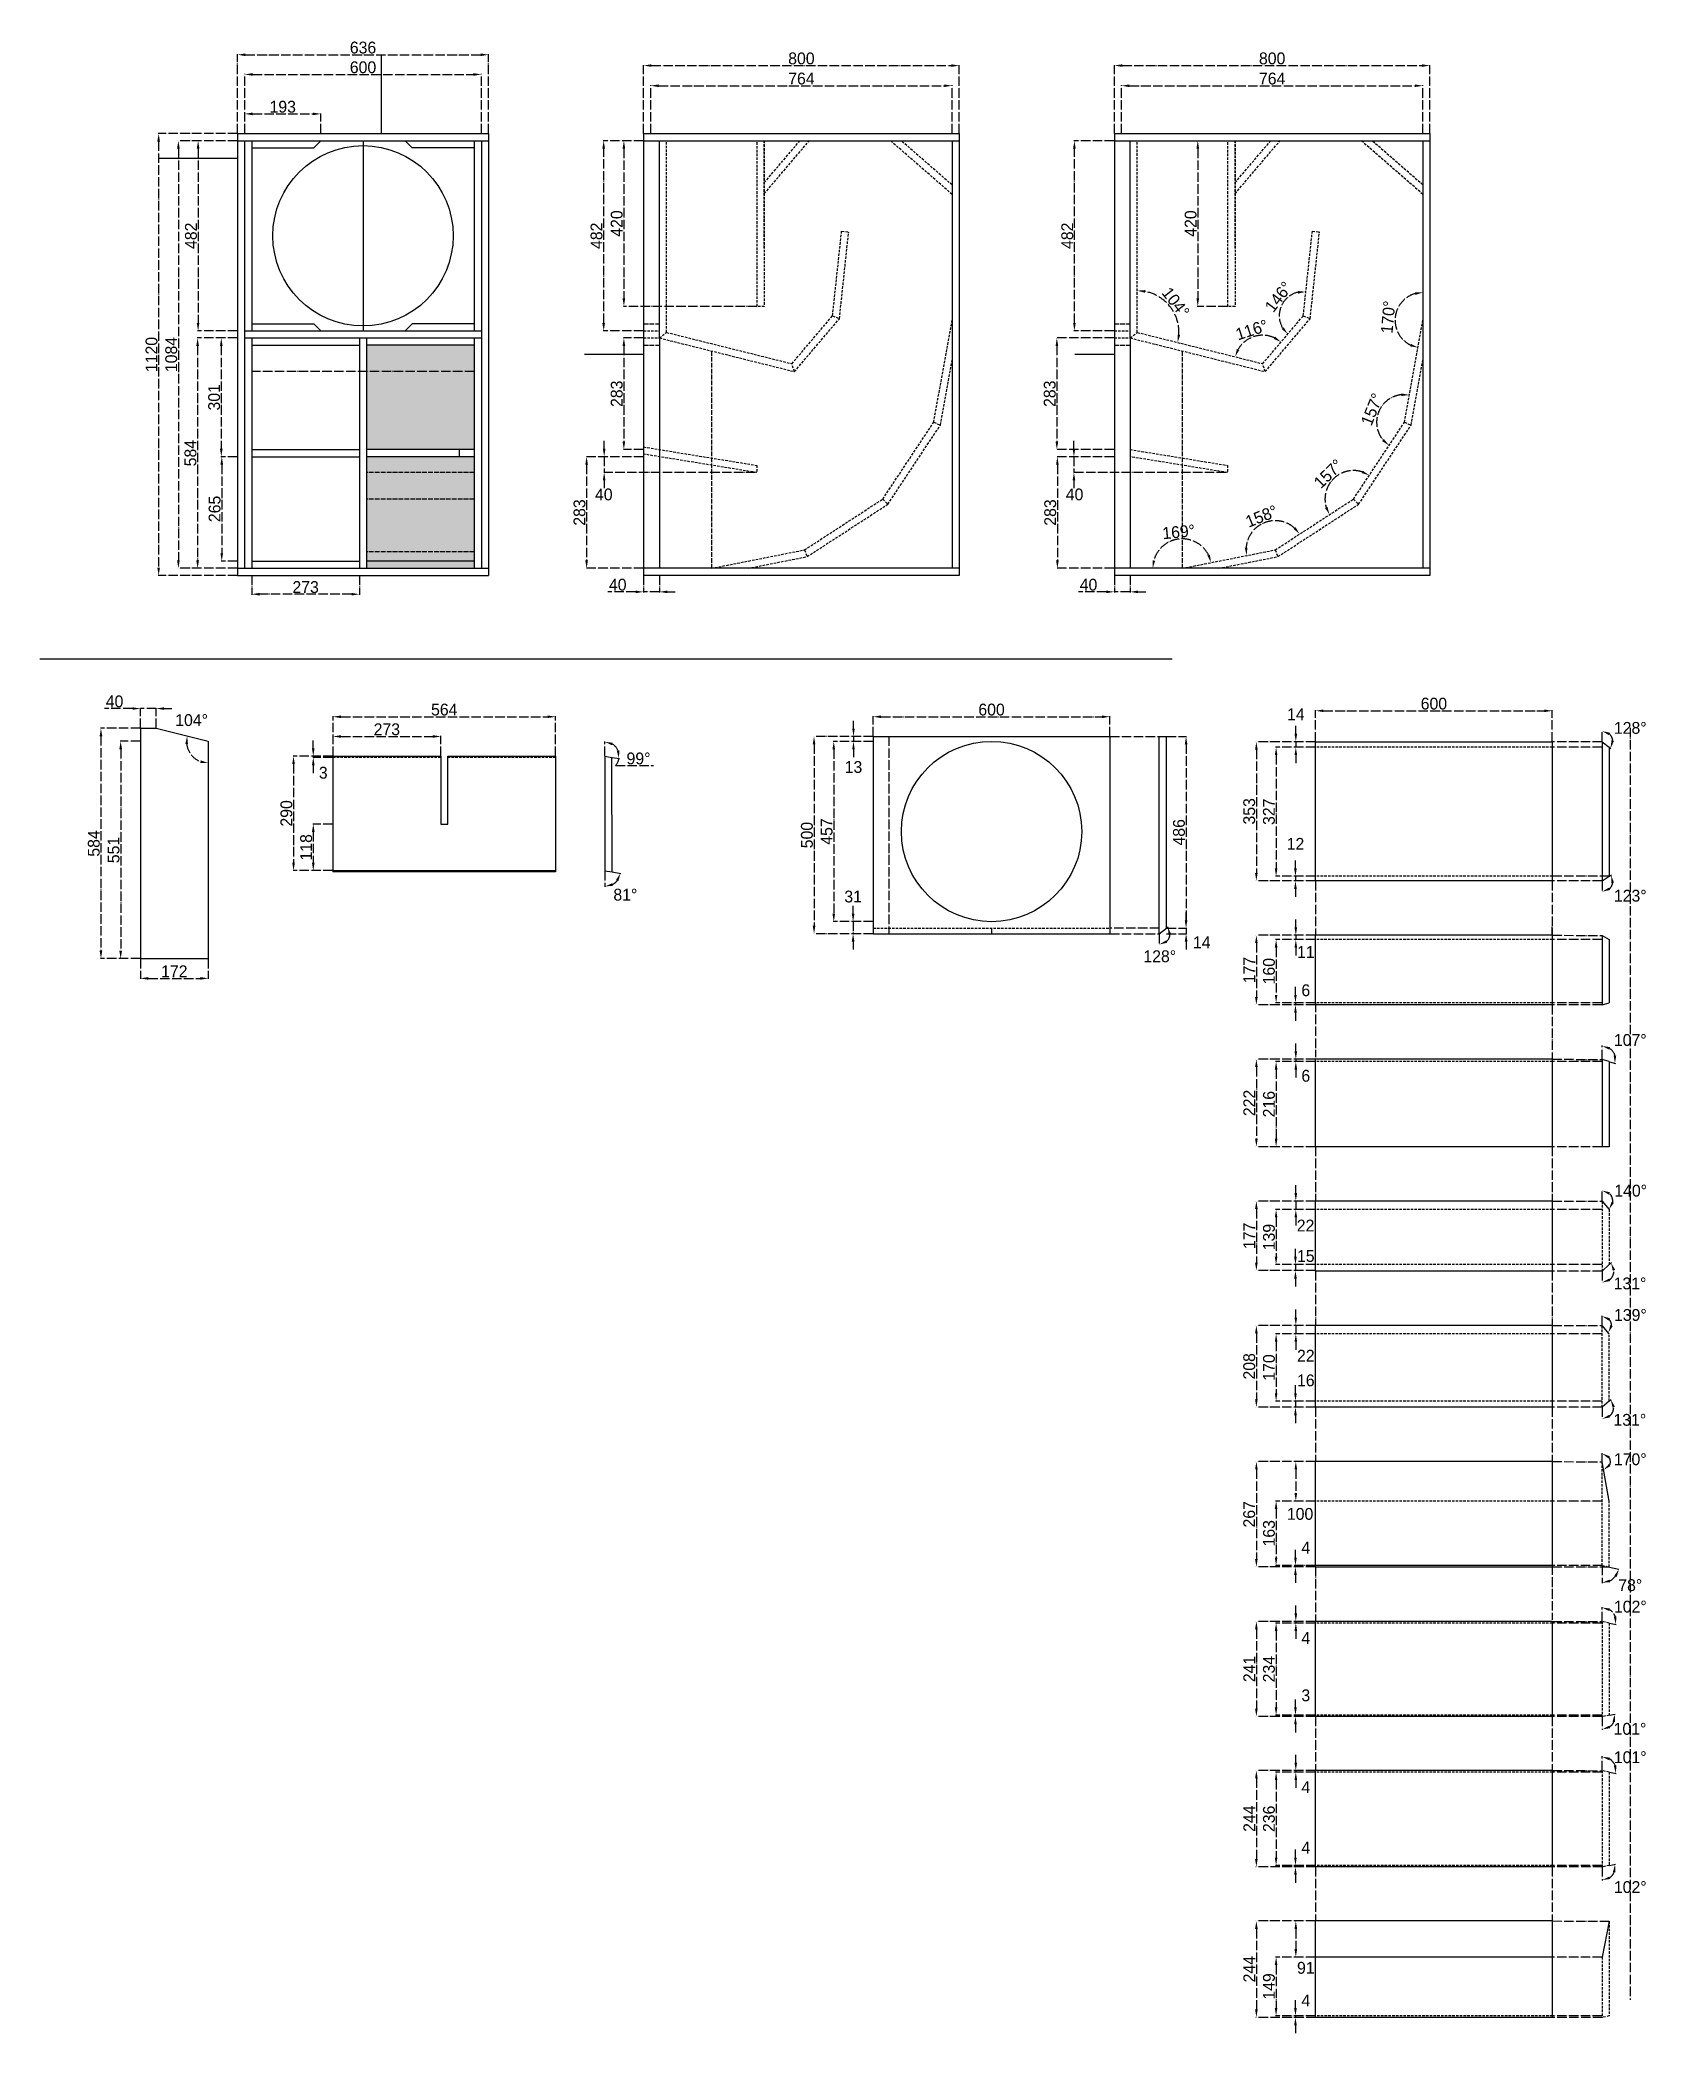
# Model space of a CAD drawing. Header units: millimetres. Extents: x -5727 to 14380, y -5693 to 6274.
# Drawn here: x 10306 to 14380, y -5693 to -640 of the extents above; entities that cross this region are included whole.
import ezdxf

# ---------------------------------------------------------------- set-up
doc = ezdxf.new("R2010")
doc.units = ezdxf.units.MM
for name, pattern in [('ACAD_ISO02W100', [15, 12, -3]), ('ACAD_ISO04W100', [30, 24, -3, 0, -3]), ('HIDDEN', [9.525, 6.35, -3.175])]:
    doc.linetypes.add(name, pattern=pattern)
doc.layers.add('Interior', color=7, linetype='HIDDEN')
doc.layers.add('Linhas apoio', color=8, linetype='ACAD_ISO04W100', transparency=0.3)
doc.dimstyles.new('roy-1', dxfattribs={"dimtxt": 30, "dimasz": 20, "dimexe": 1.25, "dimexo": 0.625, "dimgap": 3, "dimtad": 3, "dimtoh": 1, "dimdec": 0, "dimtxsty": 'Standard', "dimcen": 2.5, "dimadec": 0, "dimazin": 0, "dimtfac": 1, "dimtdec": 0, "dimtmove": 0, "dimatfit": 2, "dimfxl": 1, "dimarcsym": 0})

msp = doc.modelspace()

# ---------------------------------------------------------------- blocks, each defined once
blk = doc.blocks.new('*D252')
at = {"layer": 'Defpoints', "color": 0, "transparency": 16777216}
for p in [(10807.3, -877.7), (10607.3, -1997.7), (10807.3, -1997.7)]:
    blk.add_point(p, dxfattribs=at)
at = {"layer": 'Linhas apoio', "color": 0, "linetype": 'ACAD_ISO04W100', "lineweight": -2, "transparency": 16777216}
for p, q in [((10806.6, -877.7), (10606, -877.7)), ((10607.3, -897.7), (10607.3, -1977.7)), ((10806.6, -1997.7), (10606, -1997.7))]:
    blk.add_line(p, q, dxfattribs=at)
at = {"layer": 'Linhas apoio', "color": 0, "transparency": 16777216}
for points in [[(10603.9, -897.7), (10610.6, -897.7), (10607.3, -877.7)], [(10603.9, -1977.7), (10610.6, -1977.7), (10607.3, -1997.7)]]:
    blk.add_solid(points, dxfattribs=at)
at = {"layer": 'Linhas apoio', "color": 0, "transparency": 16777216, "insert": (10589.3, -1437.7), "char_height": 30, "attachment_point": 5, "rotation": 90}
blk.add_mtext('1120', dxfattribs=at)
blk = doc.blocks.new('*D253')
at = {"layer": 'Defpoints', "color": 0, "transparency": 16777216}
for p in [(10807.3, -895.7), (10657.3, -1979.7), (10807.3, -1979.7)]:
    blk.add_point(p, dxfattribs=at)
at = {"layer": 'Linhas apoio', "color": 0, "linetype": 'ACAD_ISO04W100', "lineweight": -2, "transparency": 16777216}
for p, q in [((10806.6, -895.7), (10656, -895.7)), ((10657.3, -915.7), (10657.3, -1959.7)), ((10806.6, -1979.7), (10656, -1979.7))]:
    blk.add_line(p, q, dxfattribs=at)
at = {"layer": 'Linhas apoio', "color": 0, "transparency": 16777216}
for points in [[(10653.9, -915.7), (10660.6, -915.7), (10657.3, -895.7)], [(10653.9, -1959.7), (10660.6, -1959.7), (10657.3, -1979.7)]]:
    blk.add_solid(points, dxfattribs=at)
at = {"layer": 'Linhas apoio', "color": 0, "transparency": 16777216, "insert": (10639.3, -1437.7), "char_height": 30, "attachment_point": 5, "rotation": 90}
blk.add_mtext('1084', dxfattribs=at)
blk = doc.blocks.new('*D258')
at = {"layer": 'Defpoints', "color": 0, "transparency": 16777216}
for p in [(11443.3, -677.7), (10807.3, -877.7), (11443.3, -877.7)]:
    blk.add_point(p, dxfattribs=at)
at = {"layer": 'Linhas apoio', "color": 0, "linetype": 'ACAD_ISO04W100', "lineweight": -2, "transparency": 16777216}
for p, q in [((10807.3, -877.1), (10807.3, -676.5)), ((10827.3, -677.7), (11423.3, -677.7)), ((11443.3, -877.1), (11443.3, -676.5))]:
    blk.add_line(p, q, dxfattribs=at)
at = {"layer": 'Linhas apoio', "color": 0, "transparency": 16777216}
for points in [[(10827.3, -674.4), (10827.3, -681.1), (10807.3, -677.7)], [(11423.3, -674.4), (11423.3, -681.1), (11443.3, -677.7)]]:
    blk.add_solid(points, dxfattribs=at)
at = {"layer": 'Linhas apoio', "color": 0, "transparency": 16777216, "insert": (11125.3, -659.7), "char_height": 30, "attachment_point": 5}
blk.add_mtext('636', dxfattribs=at)
blk = doc.blocks.new('*D259')
at = {"layer": 'Defpoints', "color": 0, "transparency": 16777216}
for p in [(11425.3, -727.7), (10825.3, -877.7), (11425.3, -877.7)]:
    blk.add_point(p, dxfattribs=at)
at = {"layer": 'Linhas apoio', "color": 0, "linetype": 'ACAD_ISO04W100', "lineweight": -2, "transparency": 16777216}
for p, q in [((10825.3, -877.1), (10825.3, -726.5)), ((10845.3, -727.7), (11405.3, -727.7)), ((11425.3, -877.1), (11425.3, -726.5))]:
    blk.add_line(p, q, dxfattribs=at)
at = {"layer": 'Linhas apoio', "color": 0, "transparency": 16777216}
for points in [[(10845.3, -724.4), (10845.3, -731.1), (10825.3, -727.7)], [(11405.3, -724.4), (11405.3, -731.1), (11425.3, -727.7)]]:
    blk.add_solid(points, dxfattribs=at)
at = {"layer": 'Linhas apoio', "color": 0, "transparency": 16777216, "insert": (11125.3, -709.7), "char_height": 30, "attachment_point": 5}
blk.add_mtext('600', dxfattribs=at)
blk = doc.blocks.new('*D260')
at = {"layer": 'Defpoints', "color": 0, "transparency": 16777216}
for p in [(11018.3, -827.7), (10825.3, -877.7), (11018.3, -877.7)]:
    blk.add_point(p, dxfattribs=at)
at = {"layer": 'Linhas apoio', "color": 0, "linetype": 'ACAD_ISO04W100', "lineweight": -2, "transparency": 16777216}
for p, q in [((10825.3, -877.1), (10825.3, -826.5)), ((10845.3, -827.7), (10998.3, -827.7)), ((11018.3, -877.1), (11018.3, -826.5))]:
    blk.add_line(p, q, dxfattribs=at)
at = {"layer": 'Linhas apoio', "color": 0, "transparency": 16777216}
for points in [[(10845.3, -824.4), (10845.3, -831.1), (10825.3, -827.7)], [(10998.3, -824.4), (10998.3, -831.1), (11018.3, -827.7)]]:
    blk.add_solid(points, dxfattribs=at)
at = {"layer": 'Linhas apoio', "color": 0, "transparency": 16777216, "insert": (10921.8, -809.7), "char_height": 30, "attachment_point": 5}
blk.add_mtext('193', dxfattribs=at)
blk = doc.blocks.new('*D261')
at = {"layer": 'Defpoints', "color": 0, "transparency": 16777216}
for p in [(10807.3, -1696.7), (10767.2, -1961.7), (10807.3, -1961.7)]:
    blk.add_point(p, dxfattribs=at)
at = {"layer": 'Linhas apoio', "color": 0, "linetype": 'ACAD_ISO04W100', "lineweight": -2, "transparency": 16777216}
for p, q in [((10806.6, -1696.7), (10766, -1696.7)), ((10767.2, -1716.7), (10767.2, -1941.7)), ((10806.6, -1961.7), (10766, -1961.7))]:
    blk.add_line(p, q, dxfattribs=at)
at = {"layer": 'Linhas apoio', "color": 0, "transparency": 16777216}
for points in [[(10763.9, -1716.7), (10770.6, -1716.7), (10767.2, -1696.7)], [(10763.9, -1941.7), (10770.6, -1941.7), (10767.2, -1961.7)]]:
    blk.add_solid(points, dxfattribs=at)
at = {"layer": 'Linhas apoio', "color": 0, "transparency": 16777216, "insert": (10749.2, -1829.2), "char_height": 30, "attachment_point": 5, "rotation": 90}
blk.add_mtext('265', dxfattribs=at)
blk = doc.blocks.new('*D262')
at = {"layer": 'Defpoints', "color": 0, "transparency": 16777216}
for p in [(12636.5, -705.2), (11836.5, -877.7), (12636.5, -877.7)]:
    blk.add_point(p, dxfattribs=at)
at = {"layer": 'Linhas apoio', "color": 0, "linetype": 'ACAD_ISO04W100', "lineweight": -2, "transparency": 16777216}
for p, q in [((11836.5, -877.1), (11836.5, -704)), ((11856.5, -705.2), (12616.5, -705.2)), ((12636.5, -877.1), (12636.5, -704))]:
    blk.add_line(p, q, dxfattribs=at)
at = {"layer": 'Linhas apoio', "color": 0, "transparency": 16777216}
for points in [[(11856.5, -701.9), (11856.5, -708.5), (11836.5, -705.2)], [(12616.5, -701.9), (12616.5, -708.5), (12636.5, -705.2)]]:
    blk.add_solid(points, dxfattribs=at)
at = {"layer": 'Linhas apoio', "color": 0, "transparency": 16777216, "insert": (12236.5, -687.2), "char_height": 30, "attachment_point": 5}
blk.add_mtext('800', dxfattribs=at)
blk = doc.blocks.new('*D263')
at = {"layer": 'Defpoints', "color": 0, "transparency": 16777216}
for p in [(12618.5, -756.3), (11854.5, -877.7), (12618.5, -877.7)]:
    blk.add_point(p, dxfattribs=at)
at = {"layer": 'Linhas apoio', "color": 0, "linetype": 'ACAD_ISO04W100', "lineweight": -2, "transparency": 16777216}
for p, q in [((11854.5, -877.1), (11854.5, -755)), ((11874.5, -756.3), (12598.5, -756.3)), ((12618.5, -877.1), (12618.5, -755))]:
    blk.add_line(p, q, dxfattribs=at)
at = {"layer": 'Linhas apoio', "color": 0, "transparency": 16777216}
for points in [[(11874.5, -753), (11874.5, -759.6), (11854.5, -756.3)], [(12598.5, -753), (12598.5, -759.6), (12618.5, -756.3)]]:
    blk.add_solid(points, dxfattribs=at)
at = {"layer": 'Linhas apoio', "color": 0, "transparency": 16777216, "insert": (12236.5, -738.3), "char_height": 30, "attachment_point": 5}
blk.add_mtext('764', dxfattribs=at)
blk = doc.blocks.new('*D277')
at = {"layer": 'Defpoints', "color": 0, "transparency": 16777216}
for p in [(10807.3, -1395.7), (10766, -1696.7), (10807.3, -1696.7)]:
    blk.add_point(p, dxfattribs=at)
at = {"layer": 'Linhas apoio', "color": 0, "linetype": 'ACAD_ISO04W100', "lineweight": -2, "transparency": 16777216}
for p, q in [((10806.6, -1395.7), (10764.7, -1395.7)), ((10766, -1415.7), (10766, -1676.7)), ((10806.6, -1696.7), (10764.7, -1696.7))]:
    blk.add_line(p, q, dxfattribs=at)
at = {"layer": 'Linhas apoio', "color": 0, "transparency": 16777216}
for points in [[(10762.7, -1415.7), (10769.3, -1415.7), (10766, -1395.7)], [(10762.7, -1676.7), (10769.3, -1676.7), (10766, -1696.7)]]:
    blk.add_solid(points, dxfattribs=at)
at = {"layer": 'Linhas apoio', "color": 0, "transparency": 16777216, "insert": (10748, -1546.2), "char_height": 30, "attachment_point": 5, "rotation": 90}
blk.add_mtext('301', dxfattribs=at)
blk = doc.blocks.new('*D279')
at = {"layer": 'Defpoints', "color": 0, "transparency": 16777216}
for p in [(11836.5, -1395.7), (11786.5, -1678.6), (11836.5, -1678.6)]:
    blk.add_point(p, dxfattribs=at)
at = {"layer": 'Linhas apoio', "color": 0, "linetype": 'ACAD_ISO04W100', "lineweight": -2, "transparency": 16777216}
for p, q in [((11835.9, -1395.7), (11785.3, -1395.7)), ((11786.5, -1415.7), (11786.5, -1658.6)), ((11835.9, -1678.6), (11785.3, -1678.6))]:
    blk.add_line(p, q, dxfattribs=at)
at = {"layer": 'Linhas apoio', "color": 0, "transparency": 16777216}
for points in [[(11783.2, -1415.7), (11789.8, -1415.7), (11786.5, -1395.7)], [(11783.2, -1658.6), (11789.8, -1658.6), (11786.5, -1678.6)]]:
    blk.add_solid(points, dxfattribs=at)
at = {"layer": 'Linhas apoio', "color": 0, "transparency": 16777216, "insert": (11768.5, -1537.2), "char_height": 30, "attachment_point": 5, "rotation": 90}
blk.add_mtext('283', dxfattribs=at)
blk = doc.blocks.new('*D280')
at = {"layer": 'Defpoints', "color": 0, "transparency": 16777216}
for p in [(11836.5, -1696.8), (11692.1, -1979.7), (11836.5, -1979.7)]:
    blk.add_point(p, dxfattribs=at)
at = {"layer": 'Linhas apoio', "color": 0, "linetype": 'ACAD_ISO04W100', "lineweight": -2, "transparency": 16777216}
for p, q in [((11835.9, -1696.8), (11690.8, -1696.8)), ((11692.1, -1716.8), (11692.1, -1959.7)), ((11835.9, -1979.7), (11690.8, -1979.7))]:
    blk.add_line(p, q, dxfattribs=at)
at = {"layer": 'Linhas apoio', "color": 0, "transparency": 16777216}
for points in [[(11688.7, -1716.8), (11695.4, -1716.8), (11692.1, -1696.8)], [(11688.7, -1959.7), (11695.4, -1959.7), (11692.1, -1979.7)]]:
    blk.add_solid(points, dxfattribs=at)
at = {"layer": 'Linhas apoio', "color": 0, "transparency": 16777216, "insert": (11674.1, -1838.3), "char_height": 30, "attachment_point": 5, "rotation": 90}
blk.add_mtext('283', dxfattribs=at)
blk = doc.blocks.new('*D281')
at = {"layer": 'Defpoints', "color": 0, "transparency": 16777216}
for p in [(11836.5, -1696.8), (11736.5, -1736.5), (12120.4, -1736.5)]:
    blk.add_point(p, dxfattribs=at)
at = {"layer": 'Linhas apoio', "color": 0, "linetype": 'ACAD_ISO04W100', "lineweight": -2, "transparency": 16777216}
for p, q in [((11736.5, -1676.8), (11736.5, -1656.8)), ((11835.9, -1696.8), (11735.3, -1696.8)), ((11736.5, -1696.8), (11736.5, -1736.5)), ((12119.7, -1736.5), (11735.3, -1736.5)), ((11736.5, -1756.5), (11736.5, -1776.5))]:
    blk.add_line(p, q, dxfattribs=at)
at = {"layer": 'Linhas apoio', "color": 0, "transparency": 16777216}
for points in [[(11733.2, -1676.8), (11739.8, -1676.8), (11736.5, -1696.8)], [(11733.2, -1756.5), (11739.8, -1756.5), (11736.5, -1736.5)]]:
    blk.add_solid(points, dxfattribs=at)
at = {"layer": 'Linhas apoio', "color": 0, "transparency": 16777216, "insert": (11735.6, -1792.6), "char_height": 30, "attachment_point": 5}
blk.add_mtext('40', dxfattribs=at)
blk = doc.blocks.new('*D283')
at = {"layer": 'Defpoints', "color": 0, "transparency": 16777216}
for p in [(11735.3, -895.7), (11836.5, -895.7), (11836.5, -1377.7)]:
    blk.add_point(p, dxfattribs=at)
at = {"layer": 'Linhas apoio', "color": 0, "linetype": 'ACAD_ISO04W100', "lineweight": -2, "transparency": 16777216}
for p, q in [((11835.9, -895.7), (11734, -895.7)), ((11735.3, -1357.7), (11735.3, -915.7)), ((11835.9, -1377.7), (11734, -1377.7))]:
    blk.add_line(p, q, dxfattribs=at)
at = {"layer": 'Linhas apoio', "color": 0, "transparency": 16777216}
for points in [[(11731.9, -915.7), (11738.6, -915.7), (11735.3, -895.7)], [(11731.9, -1357.7), (11738.6, -1357.7), (11735.3, -1377.7)]]:
    blk.add_solid(points, dxfattribs=at)
at = {"layer": 'Linhas apoio', "color": 0, "transparency": 16777216, "insert": (11717.3, -1136.7), "char_height": 30, "attachment_point": 5, "rotation": 90}
blk.add_mtext('482', dxfattribs=at)
blk = doc.blocks.new('*D284')
at = {"layer": 'Defpoints', "color": 0, "transparency": 16777216}
for p in [(11836.5, -895.7), (11786.5, -1315.7), (12124.5, -1315.7)]:
    blk.add_point(p, dxfattribs=at)
at = {"layer": 'Linhas apoio', "color": 0, "linetype": 'ACAD_ISO04W100', "lineweight": -2, "transparency": 16777216}
for p, q in [((11835.9, -895.7), (11785.3, -895.7)), ((11786.5, -915.7), (11786.5, -1295.7)), ((12123.9, -1315.7), (11785.3, -1315.7))]:
    blk.add_line(p, q, dxfattribs=at)
at = {"layer": 'Linhas apoio', "color": 0, "transparency": 16777216}
for points in [[(11783.2, -915.7), (11789.8, -915.7), (11786.5, -895.7)], [(11783.2, -1295.7), (11789.8, -1295.7), (11786.5, -1315.7)]]:
    blk.add_solid(points, dxfattribs=at)
at = {"layer": 'Linhas apoio', "color": 0, "transparency": 16777216, "insert": (11768.5, -1105.7), "char_height": 30, "attachment_point": 5, "rotation": 90}
blk.add_mtext('420', dxfattribs=at)
blk = doc.blocks.new('*D289')
at = {"layer": 'Defpoints', "color": 0, "transparency": 16777216}
for p in [(11836.5, -1997.7), (11876.5, -1997.7), (11836.5, -2039.4)]:
    blk.add_point(p, dxfattribs=at)
at = {"layer": 'Linhas apoio', "color": 0, "linetype": 'ACAD_ISO04W100', "lineweight": -2, "transparency": 16777216}
for p, q in [((11836.5, -1998.3), (11836.5, -2040.7)), ((11876.5, -1998.3), (11876.5, -2040.7)), ((11816.5, -2039.4), (11745.5, -2039.4)), ((11876.5, -2039.4), (11836.5, -2039.4)), ((11896.5, -2039.4), (11916.5, -2039.4))]:
    blk.add_line(p, q, dxfattribs=at)
at = {"layer": 'Linhas apoio', "color": 0, "transparency": 16777216}
for points in [[(11816.5, -2036.1), (11816.5, -2042.7), (11836.5, -2039.4)], [(11896.5, -2036.1), (11896.5, -2042.7), (11876.5, -2039.4)]]:
    blk.add_solid(points, dxfattribs=at)
at = {"layer": 'Linhas apoio', "color": 0, "transparency": 16777216, "insert": (11771, -2021.4), "char_height": 30, "attachment_point": 5}
blk.add_mtext('40', dxfattribs=at)
blk = doc.blocks.new('*D293')
at = {"layer": 'Defpoints', "color": 0, "transparency": 16777216}
for p in [(13829.7, -705.2), (13029.7, -877.7), (13829.7, -877.7)]:
    blk.add_point(p, dxfattribs=at)
at = {"layer": 'Linhas apoio', "color": 0, "linetype": 'ACAD_ISO04W100', "lineweight": -2, "transparency": 16777216}
for p, q in [((13029.7, -877.1), (13029.7, -704)), ((13049.7, -705.2), (13809.7, -705.2)), ((13829.7, -877.1), (13829.7, -704))]:
    blk.add_line(p, q, dxfattribs=at)
at = {"layer": 'Linhas apoio', "color": 0, "transparency": 16777216}
for points in [[(13049.7, -701.9), (13049.7, -708.5), (13029.7, -705.2)], [(13809.7, -701.9), (13809.7, -708.5), (13829.7, -705.2)]]:
    blk.add_solid(points, dxfattribs=at)
at = {"layer": 'Linhas apoio', "color": 0, "transparency": 16777216, "insert": (13429.7, -687.2), "char_height": 30, "attachment_point": 5}
blk.add_mtext('800', dxfattribs=at)
blk = doc.blocks.new('*D290')
at = {"layer": 'Defpoints', "color": 0, "transparency": 16777216}
for p in [(13811.7, -756.3), (13047.7, -877.7), (13811.7, -877.7)]:
    blk.add_point(p, dxfattribs=at)
at = {"layer": 'Linhas apoio', "color": 0, "linetype": 'ACAD_ISO04W100', "lineweight": -2, "transparency": 16777216}
for p, q in [((13047.7, -877.1), (13047.7, -755)), ((13067.7, -756.3), (13791.7, -756.3)), ((13811.7, -877.1), (13811.7, -755))]:
    blk.add_line(p, q, dxfattribs=at)
at = {"layer": 'Linhas apoio', "color": 0, "transparency": 16777216}
for points in [[(13067.7, -753), (13067.7, -759.6), (13047.7, -756.3)], [(13791.7, -753), (13791.7, -759.6), (13811.7, -756.3)]]:
    blk.add_solid(points, dxfattribs=at)
at = {"layer": 'Linhas apoio', "color": 0, "transparency": 16777216, "insert": (13429.7, -738.3), "char_height": 30, "attachment_point": 5}
blk.add_mtext('764', dxfattribs=at)
blk = doc.blocks.new('*D294')
at = {"layer": 'Defpoints', "color": 0, "transparency": 16777216}
for p in [(13029.7, -1395.7), (12884, -1678.6), (13029.7, -1678.6)]:
    blk.add_point(p, dxfattribs=at)
at = {"layer": 'Linhas apoio', "color": 0, "linetype": 'ACAD_ISO04W100', "lineweight": -2, "transparency": 16777216}
for p, q in [((13029.1, -1395.7), (12882.8, -1395.7)), ((12884, -1415.7), (12884, -1658.6)), ((13029.1, -1678.6), (12882.8, -1678.6))]:
    blk.add_line(p, q, dxfattribs=at)
at = {"layer": 'Linhas apoio', "color": 0, "transparency": 16777216}
for points in [[(12880.7, -1415.7), (12887.4, -1415.7), (12884, -1395.7)], [(12880.7, -1658.6), (12887.4, -1658.6), (12884, -1678.6)]]:
    blk.add_solid(points, dxfattribs=at)
at = {"layer": 'Linhas apoio', "color": 0, "transparency": 16777216, "insert": (12866, -1537.2), "char_height": 30, "attachment_point": 5, "rotation": 90}
blk.add_mtext('283', dxfattribs=at)
blk = doc.blocks.new('*D295')
at = {"layer": 'Defpoints', "color": 0, "transparency": 16777216}
for p in [(13029.7, -1696.8), (12885.3, -1979.7), (13029.7, -1979.7)]:
    blk.add_point(p, dxfattribs=at)
at = {"layer": 'Linhas apoio', "color": 0, "linetype": 'ACAD_ISO04W100', "lineweight": -2, "transparency": 16777216}
for p, q in [((13029.1, -1696.8), (12884, -1696.8)), ((12885.3, -1716.8), (12885.3, -1959.7)), ((13029.1, -1979.7), (12884, -1979.7))]:
    blk.add_line(p, q, dxfattribs=at)
at = {"layer": 'Linhas apoio', "color": 0, "transparency": 16777216}
for points in [[(12882, -1716.8), (12888.6, -1716.8), (12885.3, -1696.8)], [(12882, -1959.7), (12888.6, -1959.7), (12885.3, -1979.7)]]:
    blk.add_solid(points, dxfattribs=at)
at = {"layer": 'Linhas apoio', "color": 0, "transparency": 16777216, "insert": (12867.3, -1838.3), "char_height": 30, "attachment_point": 5, "rotation": 90}
blk.add_mtext('283', dxfattribs=at)
blk = doc.blocks.new('*D296')
at = {"layer": 'Defpoints', "color": 0, "transparency": 16777216}
for p in [(13029.7, -1696.8), (12927.2, -1736.5), (13313.6, -1736.5)]:
    blk.add_point(p, dxfattribs=at)
at = {"layer": 'Linhas apoio', "color": 0, "linetype": 'ACAD_ISO04W100', "lineweight": -2, "transparency": 16777216}
for p, q in [((12927.2, -1676.8), (12927.2, -1656.8)), ((13029.1, -1696.8), (12926, -1696.8)), ((12927.2, -1696.8), (12927.2, -1736.5)), ((13313, -1736.5), (12926, -1736.5)), ((12927.2, -1756.5), (12927.2, -1776.5))]:
    blk.add_line(p, q, dxfattribs=at)
at = {"layer": 'Linhas apoio', "color": 0, "transparency": 16777216}
for points in [[(12923.9, -1676.8), (12930.6, -1676.8), (12927.2, -1696.8)], [(12923.9, -1756.5), (12930.6, -1756.5), (12927.2, -1736.5)]]:
    blk.add_solid(points, dxfattribs=at)
at = {"layer": 'Linhas apoio', "color": 0, "transparency": 16777216, "insert": (12928.8, -1792.6), "char_height": 30, "attachment_point": 5}
blk.add_mtext('40', dxfattribs=at)
blk = doc.blocks.new('*D297')
at = {"layer": 'Defpoints', "color": 0, "transparency": 16777216}
for p in [(12928.5, -895.7), (13029.7, -895.7), (13029.7, -1377.7)]:
    blk.add_point(p, dxfattribs=at)
at = {"layer": 'Linhas apoio', "color": 0, "linetype": 'ACAD_ISO04W100', "lineweight": -2, "transparency": 16777216}
for p, q in [((13029.1, -895.7), (12927.2, -895.7)), ((12928.5, -1357.7), (12928.5, -915.7)), ((13029.1, -1377.7), (12927.2, -1377.7))]:
    blk.add_line(p, q, dxfattribs=at)
at = {"layer": 'Linhas apoio', "color": 0, "transparency": 16777216}
for points in [[(12925.1, -915.7), (12931.8, -915.7), (12928.5, -895.7)], [(12925.1, -1357.7), (12931.8, -1357.7), (12928.5, -1377.7)]]:
    blk.add_solid(points, dxfattribs=at)
at = {"layer": 'Linhas apoio', "color": 0, "transparency": 16777216, "insert": (12910.5, -1136.7), "char_height": 30, "attachment_point": 5, "rotation": 90}
blk.add_mtext('482', dxfattribs=at)
blk = doc.blocks.new('*D298')
at = {"layer": 'Defpoints', "color": 0, "transparency": 16777216}
for p in [(13029.7, -895.7), (13241.2, -1315.7), (13317.7, -1315.7)]:
    blk.add_point(p, dxfattribs=at)
at = {"layer": 'Linhas apoio', "color": 0, "linetype": 'ACAD_ISO04W100', "lineweight": -2, "transparency": 16777216}
for p, q in [((13030.4, -895.7), (13242.4, -895.7)), ((13241.2, -915.7), (13241.2, -1295.7)), ((13317.1, -1315.7), (13239.9, -1315.7))]:
    blk.add_line(p, q, dxfattribs=at)
at = {"layer": 'Linhas apoio', "color": 0, "transparency": 16777216}
for points in [[(13237.8, -915.7), (13244.5, -915.7), (13241.2, -895.7)], [(13237.8, -1295.7), (13244.5, -1295.7), (13241.2, -1315.7)]]:
    blk.add_solid(points, dxfattribs=at)
at = {"layer": 'Linhas apoio', "color": 0, "transparency": 16777216, "insert": (13223.2, -1105.7), "char_height": 30, "attachment_point": 5, "rotation": 90}
blk.add_mtext('420', dxfattribs=at)
blk = doc.blocks.new('*D301')
at = {"layer": 'Defpoints', "color": 0, "transparency": 16777216}
for p in [(13029.7, -1997.7), (13069.7, -1997.7), (13029.7, -2039.4)]:
    blk.add_point(p, dxfattribs=at)
at = {"layer": 'Linhas apoio', "color": 0, "linetype": 'ACAD_ISO04W100', "lineweight": -2, "transparency": 16777216}
for p, q in [((13029.7, -1998.3), (13029.7, -2040.7)), ((13069.7, -1998.3), (13069.7, -2040.7)), ((13009.7, -2039.4), (12938.7, -2039.4)), ((13069.7, -2039.4), (13029.7, -2039.4)), ((13089.7, -2039.4), (13109.7, -2039.4))]:
    blk.add_line(p, q, dxfattribs=at)
at = {"layer": 'Linhas apoio', "color": 0, "transparency": 16777216}
for points in [[(13009.7, -2036.1), (13009.7, -2042.7), (13029.7, -2039.4)], [(13089.7, -2036.1), (13089.7, -2042.7), (13069.7, -2039.4)]]:
    blk.add_solid(points, dxfattribs=at)
at = {"layer": 'Linhas apoio', "color": 0, "transparency": 16777216, "insert": (12964.2, -2021.4), "char_height": 30, "attachment_point": 5}
blk.add_mtext('40', dxfattribs=at)
blk = doc.blocks.new('*D302')
at = {"layer": 'Defpoints', "color": 0, "transparency": 16777216}
for p in [(13635.9, -1804.2), (13443, -1859.3), (13437.5, -1933), (13437.5, -1933), (13201.7, -1979.7)]:
    blk.add_point(p, dxfattribs=at)
at = {"layer": 'Linhas apoio', "color": 0, "linetype": 'ACAD_ISO04W100', "lineweight": -2, "transparency": 16777216}
blk.add_arc((13437.5, -1933), 74, 48.541, 175.659, dxfattribs=at)
at = {"layer": 'Linhas apoio', "color": 0, "transparency": 16777216}
for points in [[(13488.9, -1875.4), (13483.9, -1879.8), (13499.5, -1892.8)], [(13367, -1927.2), (13360.4, -1927.6), (13364.9, -1947.4)]]:
    blk.add_solid(points, dxfattribs=at)
at = {"layer": 'Linhas apoio', "color": 0, "transparency": 16777216, "insert": (13402.9, -1847.8), "char_height": 30, "attachment_point": 5, "rotation": 22.1}
blk.add_mtext('158°', dxfattribs=at)
blk = doc.blocks.new('*D303')
at = {"layer": 'Defpoints', "color": 0, "transparency": 16777216}
for p in [(13765.1, -1609.4), (13612.8, -1735.7), (13635.9, -1804.2), (13635.9, -1804.2), (13437.5, -1933)]:
    blk.add_point(p, dxfattribs=at)
at = {"layer": 'Linhas apoio', "color": 0, "linetype": 'ACAD_ISO04W100', "lineweight": -2, "transparency": 16777216}
blk.add_arc((13635.9, -1804.2), 72.3, 72.3444, 197.0999, dxfattribs=at)
at = {"layer": 'Linhas apoio', "color": 0, "transparency": 16777216}
for points in [[(13659.3, -1732.3), (13656.4, -1738.3), (13675.8, -1743.9)], [(13569.8, -1824), (13563.8, -1826.9), (13575.2, -1843.6)]]:
    blk.add_solid(points, dxfattribs=at)
at = {"layer": 'Linhas apoio', "color": 0, "transparency": 16777216, "insert": (13572.3, -1740), "char_height": 30, "attachment_point": 5, "rotation": 44.7222}
blk.add_mtext('157°', dxfattribs=at)
blk = doc.blocks.new('*D304')
at = {"layer": 'Defpoints', "color": 0, "transparency": 16777216}
for p in [(13230.4, -1910.7), (13437.5, -1933), (13029.7, -1979.7), (13201.7, -1979.7), (13829.7, -1979.7)]:
    blk.add_point(p, dxfattribs=at)
at = {"layer": 'Linhas apoio', "color": 0, "linetype": 'ACAD_ISO04W100', "lineweight": -2, "transparency": 16777216}
blk.add_arc((13201.7, -1979.7), 74.7, 26.5805, 164.6195, dxfattribs=at)
at = {"layer": 'Linhas apoio', "color": 0, "transparency": 16777216}
for points in [[(13133, -1960.3), (13126.4, -1959.5), (13127, -1979.7)], [(13271.7, -1945.2), (13265.4, -1947.4), (13275, -1965.2)]]:
    blk.add_solid(points, dxfattribs=at)
at = {"layer": 'Linhas apoio', "color": 0, "transparency": 16777216, "insert": (13192.7, -1887.4), "char_height": 30, "attachment_point": 5, "rotation": 5.6}
blk.add_mtext('169°', dxfattribs=at)
blk = doc.blocks.new('*D305')
at = {"layer": 'Defpoints', "color": 0, "transparency": 16777216}
for p in [(13811.7, -1350.8), (13717.8, -1557.3), (13764.9, -1609.6), (13765.1, -1609.4), (13635.9, -1804.2)]:
    blk.add_point(p, dxfattribs=at)
at = {"layer": 'Linhas apoio', "color": 0, "linetype": 'ACAD_ISO04W100', "lineweight": -2, "transparency": 16777216}
blk.add_arc((13764.9, -1609.6), 70.4, 96.072, 220.1196, dxfattribs=at)
at = {"layer": 'Linhas apoio', "color": 0, "transparency": 16777216}
for points in [[(13757.6, -1536.3), (13757.3, -1542.9), (13777.5, -1540.3)], [(13713.3, -1652.5), (13708.8, -1657.5), (13726, -1668.3)]]:
    blk.add_solid(points, dxfattribs=at)
at = {"layer": 'Linhas apoio', "color": 0, "transparency": 16777216, "insert": (13682.9, -1576.7), "char_height": 30, "attachment_point": 5, "rotation": 68.0958}
blk.add_mtext('157°', dxfattribs=at)
blk = doc.blocks.new('*D306')
at = {"layer": 'Defpoints', "color": 0, "transparency": 16777216}
for p in [(13811.7, -895.7), (13753, -1312.1), (13811.7, -1350.8), (13764.9, -1609.6), (13811.7, -1979.7)]:
    blk.add_point(p, dxfattribs=at)
at = {"layer": 'Linhas apoio', "color": 0, "linetype": 'ACAD_ISO04W100', "lineweight": -2, "transparency": 16777216}
blk.add_arc((13811.7, -1350.8), 70.4, 106.3333, 243.414, dxfattribs=at)
at = {"layer": 'Linhas apoio', "color": 0, "transparency": 16777216}
for points in [[(13791.5, -1280), (13792.4, -1286.6), (13811.7, -1280.5)], [(13781.3, -1410.6), (13779.2, -1417), (13799.2, -1420.1)]]:
    blk.add_solid(points, dxfattribs=at)
at = {"layer": 'Linhas apoio', "color": 0, "transparency": 16777216, "insert": (13723.7, -1342.9), "char_height": 30, "attachment_point": 5, "rotation": 84.8737}
blk.add_mtext('170°', dxfattribs=at)
blk = doc.blocks.new('*D320')
at = {"layer": 'Defpoints', "color": 0, "transparency": 16777216}
for p in [(10807.3, -895.7), (10707.3, -1377.7), (10807.3, -1377.7)]:
    blk.add_point(p, dxfattribs=at)
at = {"layer": 'Linhas apoio', "color": 0, "linetype": 'ACAD_ISO04W100', "lineweight": -2, "transparency": 16777216}
for p, q in [((10806.6, -895.7), (10706, -895.7)), ((10707.3, -915.7), (10707.3, -1357.7)), ((10806.6, -1377.7), (10706, -1377.7))]:
    blk.add_line(p, q, dxfattribs=at)
at = {"layer": 'Linhas apoio', "color": 0, "transparency": 16777216}
for points in [[(10703.9, -915.7), (10710.6, -915.7), (10707.3, -895.7)], [(10703.9, -1357.7), (10710.6, -1357.7), (10707.3, -1377.7)]]:
    blk.add_solid(points, dxfattribs=at)
at = {"layer": 'Linhas apoio', "color": 0, "transparency": 16777216, "insert": (10689.3, -1136.7), "char_height": 30, "attachment_point": 5, "rotation": 90}
blk.add_mtext('482', dxfattribs=at)
blk = doc.blocks.new('*D321')
at = {"layer": 'Defpoints', "color": 0, "transparency": 16777216}
for p in [(10807.3, -1395.7), (10706, -1979.7), (10807.3, -1979.7)]:
    blk.add_point(p, dxfattribs=at)
at = {"layer": 'Linhas apoio', "color": 0, "linetype": 'ACAD_ISO04W100', "lineweight": -2, "transparency": 16777216}
for p, q in [((10806.6, -1395.7), (10704.8, -1395.7)), ((10706, -1415.7), (10706, -1959.7)), ((10806.6, -1979.7), (10704.8, -1979.7))]:
    blk.add_line(p, q, dxfattribs=at)
at = {"layer": 'Linhas apoio', "color": 0, "transparency": 16777216}
for points in [[(10702.7, -1415.7), (10709.4, -1415.7), (10706, -1395.7)], [(10702.7, -1959.7), (10709.4, -1959.7), (10706, -1979.7)]]:
    blk.add_solid(points, dxfattribs=at)
at = {"layer": 'Linhas apoio', "color": 0, "transparency": 16777216, "insert": (10688, -1687.7), "char_height": 30, "attachment_point": 5, "rotation": 90}
blk.add_mtext('584', dxfattribs=at)
blk = doc.blocks.new('*D322')
at = {"layer": 'Defpoints', "color": 0, "transparency": 16777216}
for p in [(10843.3, -1997.7), (11116.3, -1997.7), (10843.3, -2045.4)]:
    blk.add_point(p, dxfattribs=at)
at = {"layer": 'Linhas apoio', "color": 0, "linetype": 'ACAD_ISO04W100', "lineweight": -2, "transparency": 16777216}
for p, q in [((10843.3, -1998.3), (10843.3, -2046.7)), ((11116.3, -1998.3), (11116.3, -2046.7)), ((11096.3, -2045.4), (10863.3, -2045.4))]:
    blk.add_line(p, q, dxfattribs=at)
at = {"layer": 'Linhas apoio', "color": 0, "transparency": 16777216}
for points in [[(10863.3, -2042.1), (10863.3, -2048.7), (10843.3, -2045.4)], [(11096.3, -2042.1), (11096.3, -2048.7), (11116.3, -2045.4)]]:
    blk.add_solid(points, dxfattribs=at)
at = {"layer": 'Linhas apoio', "color": 0, "transparency": 16777216, "insert": (10979.8, -2027.4), "char_height": 30, "attachment_point": 5}
blk.add_mtext('273', dxfattribs=at)
blk = doc.blocks.new('*D324')
at = {"layer": 'Defpoints', "color": 0, "transparency": 16777216}
for p in [(10561, -2969.3), (10733, -2969.3), (10733, -3019.3)]:
    blk.add_point(p, dxfattribs=at)
at = {"layer": 'Linhas apoio', "color": 0, "linetype": 'ACAD_ISO04W100', "lineweight": -2, "transparency": 16777216}
for p, q in [((10561, -2969.9), (10561, -3020.6)), ((10733, -2969.9), (10733, -3020.6)), ((10581, -3019.3), (10713, -3019.3))]:
    blk.add_line(p, q, dxfattribs=at)
at = {"layer": 'Linhas apoio', "color": 0, "transparency": 16777216}
for points in [[(10581, -3016), (10581, -3022.6), (10561, -3019.3)], [(10713, -3016), (10713, -3022.6), (10733, -3019.3)]]:
    blk.add_solid(points, dxfattribs=at)
at = {"layer": 'Linhas apoio', "color": 0, "transparency": 16777216, "insert": (10647, -3001.3), "char_height": 30, "attachment_point": 5}
blk.add_mtext('172', dxfattribs=at)
blk = doc.blocks.new('*D325')
at = {"layer": 'Defpoints', "color": 0, "transparency": 16777216}
for p in [(10561, -2385.3), (10461, -2969.3), (10561, -2969.3)]:
    blk.add_point(p, dxfattribs=at)
at = {"layer": 'Linhas apoio', "color": 0, "linetype": 'ACAD_ISO04W100', "lineweight": -2, "transparency": 16777216}
for p, q in [((10560.4, -2385.3), (10459.8, -2385.3)), ((10461, -2405.3), (10461, -2949.3)), ((10560.4, -2969.3), (10459.8, -2969.3))]:
    blk.add_line(p, q, dxfattribs=at)
at = {"layer": 'Linhas apoio', "color": 0, "transparency": 16777216}
for points in [[(10457.7, -2405.3), (10464.4, -2405.3), (10461, -2385.3)], [(10457.7, -2949.3), (10464.4, -2949.3), (10461, -2969.3)]]:
    blk.add_solid(points, dxfattribs=at)
at = {"layer": 'Linhas apoio', "color": 0, "transparency": 16777216, "insert": (10443, -2677.3), "char_height": 30, "attachment_point": 5, "rotation": 90}
blk.add_mtext('584', dxfattribs=at)
blk = doc.blocks.new('*D326')
at = {"layer": 'Defpoints', "color": 0, "transparency": 16777216}
for p in [(10561, -2418.2), (10511, -2969.3), (10561, -2969.3)]:
    blk.add_point(p, dxfattribs=at)
at = {"layer": 'Linhas apoio', "color": 0, "linetype": 'ACAD_ISO04W100', "lineweight": -2, "transparency": 16777216}
for p, q in [((10560.4, -2418.2), (10509.8, -2418.2)), ((10511, -2438.2), (10511, -2949.3)), ((10560.4, -2969.3), (10509.8, -2969.3))]:
    blk.add_line(p, q, dxfattribs=at)
at = {"layer": 'Linhas apoio', "color": 0, "transparency": 16777216}
for points in [[(10507.7, -2438.2), (10514.4, -2438.2), (10511, -2418.2)], [(10507.7, -2949.3), (10514.4, -2949.3), (10511, -2969.3)]]:
    blk.add_solid(points, dxfattribs=at)
at = {"layer": 'Linhas apoio', "color": 0, "transparency": 16777216, "insert": (10493, -2693.8), "char_height": 30, "attachment_point": 5, "rotation": 90}
blk.add_mtext('551', dxfattribs=at)
blk = doc.blocks.new('*D327')
at = {"layer": 'Defpoints', "color": 0, "transparency": 16777216}
for p in [(10601, -2335.3), (10561, -2385.3), (10601, -2385.3)]:
    blk.add_point(p, dxfattribs=at)
at = {"layer": 'Linhas apoio', "color": 0, "linetype": 'ACAD_ISO04W100', "lineweight": -2, "transparency": 16777216}
for p, q in [((10541, -2335.3), (10470, -2335.3)), ((10561, -2384.7), (10561, -2334.1)), ((10601, -2335.3), (10561, -2335.3)), ((10601, -2384.7), (10601, -2334.1)), ((10621, -2335.3), (10641, -2335.3))]:
    blk.add_line(p, q, dxfattribs=at)
at = {"layer": 'Linhas apoio', "color": 0, "transparency": 16777216}
for points in [[(10541, -2332), (10541, -2338.6), (10561, -2335.3)], [(10621, -2332), (10621, -2338.6), (10601, -2335.3)]]:
    blk.add_solid(points, dxfattribs=at)
at = {"layer": 'Linhas apoio', "color": 0, "transparency": 16777216, "insert": (10495.5, -2317.3), "char_height": 30, "attachment_point": 5}
blk.add_mtext('40', dxfattribs=at)
blk = doc.blocks.new('*D328')
at = {"layer": 'Defpoints', "color": 0, "transparency": 16777216}
for p in [(10601, -2385.3), (10733, -2418.2), (10733, -2418.2), (10701.6, -2463.6), (10733, -2969.3)]:
    blk.add_point(p, dxfattribs=at)
at = {"layer": 'Linhas apoio', "color": 0, "linetype": 'ACAD_ISO04W100', "lineweight": -2, "transparency": 16777216}
blk.add_arc((10733, -2418.2), 55.2, 186.8831, 249.1169, dxfattribs=at)
at = {"layer": 'Linhas apoio', "color": 0, "transparency": 16777216}
for points in [[(10674.9, -2424.6), (10681.6, -2425), (10679.5, -2404.9)], [(10714, -2466.5), (10712.8, -2473.1), (10733, -2473.4)]]:
    blk.add_solid(points, dxfattribs=at)
at = {"layer": 'Linhas apoio', "color": 0, "transparency": 16777216, "insert": (10690.8, -2364.7), "char_height": 30, "attachment_point": 5}
blk.add_mtext('104°', dxfattribs=at)
blk = doc.blocks.new('*D329')
at = {"layer": 'Defpoints', "color": 0, "transparency": 16777216}
for p in [(13087.7, -895.7), (13186.7, -1344.3), (13087.7, -1381.7), (13087.7, -1381.7), (13405.1, -1460.8)]:
    blk.add_point(p, dxfattribs=at)
at = {"layer": 'Linhas apoio', "color": 0, "linetype": 'ACAD_ISO04W100', "lineweight": -2, "transparency": 16777216}
blk.add_arc((13087.7, -1381.7), 105.8, 356.8495, 79.1505, dxfattribs=at)
at = {"layer": 'Linhas apoio', "color": 0, "transparency": 16777216}
for points in [[(13107.3, -1281.1), (13108, -1274.4), (13087.7, -1275.9)], [(13196.6, -1388), (13190, -1387), (13190.4, -1407.2)]]:
    blk.add_solid(points, dxfattribs=at)
at = {"layer": 'Linhas apoio', "color": 0, "transparency": 16777216, "insert": (13185.3, -1305.4), "char_height": 30, "attachment_point": 5, "rotation": 308}
blk.add_mtext('104°', dxfattribs=at)
blk = doc.blocks.new('*D330')
at = {"layer": 'Defpoints', "color": 0, "transparency": 16777216}
for p in [(13508.7, -1339.4), (13087.7, -1381.7), (13407.6, -1388.9), (13405.1, -1460.8), (13405.4, -1461.4)]:
    blk.add_point(p, dxfattribs=at)
at = {"layer": 'Linhas apoio', "color": 0, "linetype": 'ACAD_ISO04W100', "lineweight": -2, "transparency": 16777216}
blk.add_arc((13405.7, -1460.9), 72, 65.6803, 150.0417, dxfattribs=at)
at = {"layer": 'Linhas apoio', "color": 0, "transparency": 16777216}
for points in [[(13437.2, -1392.5), (13433.6, -1398.1), (13452.3, -1406)], [(13346.4, -1426.2), (13340.2, -1423.7), (13335.8, -1443.5)]]:
    blk.add_solid(points, dxfattribs=at)
at = {"layer": 'Linhas apoio', "color": 0, "transparency": 16777216, "insert": (13378.1, -1375.2), "char_height": 30, "attachment_point": 5, "rotation": 17.861}
blk.add_mtext('116°', dxfattribs=at)
blk = doc.blocks.new('*D331')
at = {"layer": 'Defpoints', "color": 0, "transparency": 16777216}
for p in [(13531.7, -1125), (13447.7, -1340.6), (13508.7, -1339.4), (13508.7, -1339.4), (13405.4, -1461.4)]:
    blk.add_point(p, dxfattribs=at)
at = {"layer": 'Linhas apoio', "color": 0, "linetype": 'ACAD_ISO04W100', "lineweight": -2, "transparency": 16777216}
blk.add_arc((13508.7, -1339.4), 61, 102.7622, 210.8538, dxfattribs=at)
at = {"layer": 'Linhas apoio', "color": 0, "transparency": 16777216}
for points in [[(13495, -1276.6), (13495.4, -1283.3), (13515.2, -1278.8)], [(13458.9, -1368.6), (13453.8, -1372.9), (13469.3, -1386)]]:
    blk.add_solid(points, dxfattribs=at)
at = {"layer": 'Linhas apoio', "color": 0, "transparency": 16777216, "insert": (13445.9, -1291.5), "char_height": 30, "attachment_point": 5, "rotation": 52.6764}
blk.add_mtext('146°', dxfattribs=at)
blk = doc.blocks.new('*D332')
at = {"layer": 'Defpoints', "color": 0, "transparency": 16777216}
for p in [(11738.5, -2458.9), (11738.5, -2746.5), (11738.5, -2746.5), (11755.8, -2749.3), (11756.5, -2782)]:
    blk.add_point(p, dxfattribs=at)
at = {"layer": 'Linhas apoio', "color": 0, "linetype": 'ACAD_ISO04W100', "lineweight": -2, "transparency": 16777216}
for p, q in [((11738.5, -2747.1), (11738.5, -2787.5)), ((11756.4, -2749.4), (11779, -2753.1))]:
    blk.add_line(p, q, dxfattribs=at)
blk.add_arc((11738.5, -2746.5), 39.8, 299.1353, 321.6715, dxfattribs=at)
at = {"layer": 'Linhas apoio', "color": 0, "transparency": 16777216}
for points in [[(11758.7, -2784.5), (11757, -2778), (11738.5, -2786.3)], [(11766.6, -2769.8), (11772.7, -2772.5), (11777.7, -2752.9)]]:
    blk.add_solid(points, dxfattribs=at)
at = {"layer": 'Linhas apoio', "color": 0, "transparency": 16777216, "insert": (11790.2, -2807.3), "char_height": 30, "attachment_point": 5}
blk.add_mtext('81°', dxfattribs=at)
blk = doc.blocks.new('*D333')
at = {"layer": 'Defpoints', "color": 0, "transparency": 16777216}
for p in [(11322.2, -2406), (11049.2, -2456), (11322.2, -2456)]:
    blk.add_point(p, dxfattribs=at)
at = {"layer": 'Linhas apoio', "color": 0, "linetype": 'ACAD_ISO04W100', "lineweight": -2, "transparency": 16777216}
for p, q in [((11049.2, -2455.4), (11049.2, -2404.8)), ((11069.2, -2406), (11302.2, -2406)), ((11322.2, -2455.4), (11322.2, -2404.8))]:
    blk.add_line(p, q, dxfattribs=at)
at = {"layer": 'Linhas apoio', "color": 0, "transparency": 16777216}
for points in [[(11069.2, -2402.7), (11069.2, -2409.4), (11049.2, -2406)], [(11302.2, -2402.7), (11302.2, -2409.4), (11322.2, -2406)]]:
    blk.add_solid(points, dxfattribs=at)
at = {"layer": 'Linhas apoio', "color": 0, "transparency": 16777216, "insert": (11185.7, -2388), "char_height": 30, "attachment_point": 5}
blk.add_mtext('273', dxfattribs=at)
blk = doc.blocks.new('*D334')
at = {"layer": 'Defpoints', "color": 0, "transparency": 16777216}
for p in [(11613.2, -2356), (11049.2, -2456), (11613.2, -2456)]:
    blk.add_point(p, dxfattribs=at)
at = {"layer": 'Linhas apoio', "color": 0, "linetype": 'ACAD_ISO04W100', "lineweight": -2, "transparency": 16777216}
for p, q in [((11049.2, -2455.4), (11049.2, -2354.8)), ((11069.2, -2356), (11593.2, -2356)), ((11613.2, -2455.4), (11613.2, -2354.8))]:
    blk.add_line(p, q, dxfattribs=at)
at = {"layer": 'Linhas apoio', "color": 0, "transparency": 16777216}
for points in [[(11069.2, -2352.7), (11069.2, -2359.4), (11049.2, -2356)], [(11593.2, -2352.7), (11593.2, -2359.4), (11613.2, -2356)]]:
    blk.add_solid(points, dxfattribs=at)
at = {"layer": 'Linhas apoio', "color": 0, "transparency": 16777216, "insert": (11331.2, -2338), "char_height": 30, "attachment_point": 5}
blk.add_mtext('564', dxfattribs=at)
blk = doc.blocks.new('*D335')
at = {"layer": 'Defpoints', "color": 0, "transparency": 16777216}
for p in [(11049.2, -2456), (10949.2, -2746.1), (11049.2, -2746.1)]:
    blk.add_point(p, dxfattribs=at)
at = {"layer": 'Linhas apoio', "color": 0, "linetype": 'ACAD_ISO04W100', "lineweight": -2, "transparency": 16777216}
for p, q in [((11048.5, -2456), (10947.9, -2456)), ((10949.2, -2476), (10949.2, -2726.1)), ((11048.5, -2746.1), (10947.9, -2746.1))]:
    blk.add_line(p, q, dxfattribs=at)
at = {"layer": 'Linhas apoio', "color": 0, "transparency": 16777216}
for points in [[(10945.8, -2476), (10952.5, -2476), (10949.2, -2456)], [(10945.8, -2726.1), (10952.5, -2726.1), (10949.2, -2746.1)]]:
    blk.add_solid(points, dxfattribs=at)
at = {"layer": 'Linhas apoio', "color": 0, "transparency": 16777216, "insert": (10931.2, -2601), "char_height": 30, "attachment_point": 5, "rotation": 90}
blk.add_mtext('290', dxfattribs=at)
blk = doc.blocks.new('*D336')
at = {"layer": 'Defpoints', "color": 0, "transparency": 16777216}
for p in [(11049.2, -2628), (10999.2, -2746.1), (11049.2, -2746.1)]:
    blk.add_point(p, dxfattribs=at)
at = {"layer": 'Linhas apoio', "color": 0, "linetype": 'ACAD_ISO04W100', "lineweight": -2, "transparency": 16777216}
for p, q in [((11048.5, -2628), (10997.9, -2628)), ((10999.2, -2648), (10999.2, -2726.1)), ((11048.5, -2746.1), (10997.9, -2746.1))]:
    blk.add_line(p, q, dxfattribs=at)
at = {"layer": 'Linhas apoio', "color": 0, "transparency": 16777216}
for points in [[(10995.8, -2648), (11002.5, -2648), (10999.2, -2628)], [(10995.8, -2726.1), (11002.5, -2726.1), (10999.2, -2746.1)]]:
    blk.add_solid(points, dxfattribs=at)
at = {"layer": 'Linhas apoio', "color": 0, "transparency": 16777216, "insert": (10981.2, -2687), "char_height": 30, "attachment_point": 5, "rotation": 90}
blk.add_mtext('118', dxfattribs=at)
blk = doc.blocks.new('*D337')
at = {"layer": 'Defpoints', "color": 0, "transparency": 16777216}
for p in [(12368.5, -2418.5), (12418.5, -2406), (12418.5, -2418.5)]:
    blk.add_point(p, dxfattribs=at)
at = {"layer": 'Linhas apoio', "color": 0, "linetype": 'ACAD_ISO04W100', "lineweight": -2, "transparency": 16777216}
for p, q in [((12368.5, -2386), (12368.5, -2366)), ((12417.9, -2406), (12367.3, -2406)), ((12417.9, -2418.5), (12367.3, -2418.5)), ((12368.5, -2406), (12368.5, -2418.5)), ((12368.5, -2438.5), (12368.5, -2458.5))]:
    blk.add_line(p, q, dxfattribs=at)
at = {"layer": 'Linhas apoio', "color": 0, "transparency": 16777216}
for points in [[(12365.2, -2386), (12371.8, -2386), (12368.5, -2406)], [(12365.2, -2438.5), (12371.8, -2438.5), (12368.5, -2418.5)]]:
    blk.add_solid(points, dxfattribs=at)
at = {"layer": 'Linhas apoio', "color": 0, "transparency": 16777216, "insert": (12368.5, -2483.5), "char_height": 30, "attachment_point": 5}
blk.add_mtext('13', dxfattribs=at)
blk = doc.blocks.new('*D338')
at = {"layer": 'Defpoints', "color": 0, "transparency": 16777216}
for p in [(12418.5, -2406), (12268.5, -2906), (12418.5, -2906)]:
    blk.add_point(p, dxfattribs=at)
at = {"layer": 'Linhas apoio', "color": 0, "linetype": 'ACAD_ISO04W100', "lineweight": -2, "transparency": 16777216}
for p, q in [((12417.9, -2406), (12267.3, -2406)), ((12268.5, -2426), (12268.5, -2886)), ((12417.9, -2906), (12267.3, -2906))]:
    blk.add_line(p, q, dxfattribs=at)
at = {"layer": 'Linhas apoio', "color": 0, "transparency": 16777216}
for points in [[(12265.2, -2426), (12271.8, -2426), (12268.5, -2406)], [(12265.2, -2886), (12271.8, -2886), (12268.5, -2906)]]:
    blk.add_solid(points, dxfattribs=at)
at = {"layer": 'Linhas apoio', "color": 0, "transparency": 16777216, "insert": (12250.5, -2656), "char_height": 30, "attachment_point": 5, "rotation": 90}
blk.add_mtext('500', dxfattribs=at)
blk = doc.blocks.new('*D339')
at = {"layer": 'Defpoints', "color": 0, "transparency": 16777216}
for p in [(12418.5, -2418.5), (12318.5, -2875.5), (12418.5, -2875.5)]:
    blk.add_point(p, dxfattribs=at)
at = {"layer": 'Linhas apoio', "color": 0, "linetype": 'ACAD_ISO04W100', "lineweight": -2, "transparency": 16777216}
for p, q in [((12417.9, -2418.5), (12317.3, -2418.5)), ((12318.5, -2438.5), (12318.5, -2855.5)), ((12417.9, -2875.5), (12317.3, -2875.5))]:
    blk.add_line(p, q, dxfattribs=at)
at = {"layer": 'Linhas apoio', "color": 0, "transparency": 16777216}
for points in [[(12315.2, -2438.5), (12321.8, -2438.5), (12318.5, -2418.5)], [(12315.2, -2855.5), (12321.8, -2855.5), (12318.5, -2875.5)]]:
    blk.add_solid(points, dxfattribs=at)
at = {"layer": 'Linhas apoio', "color": 0, "transparency": 16777216, "insert": (12300.5, -2647), "char_height": 30, "attachment_point": 5, "rotation": 90}
blk.add_mtext('457', dxfattribs=at)
blk = doc.blocks.new('*D340')
at = {"layer": 'Defpoints', "color": 0, "transparency": 16777216}
for p in [(12418.5, -2875.5), (12367.6, -2906), (12418.5, -2906)]:
    blk.add_point(p, dxfattribs=at)
at = {"layer": 'Linhas apoio', "color": 0, "linetype": 'ACAD_ISO04W100', "lineweight": -2, "transparency": 16777216}
for p, q in [((12417.9, -2875.5), (12366.3, -2875.5)), ((12367.6, -2855.5), (12367.6, -2835.5)), ((12367.6, -2875.5), (12367.6, -2906)), ((12417.9, -2906), (12366.3, -2906)), ((12367.6, -2926), (12367.6, -2946))]:
    blk.add_line(p, q, dxfattribs=at)
at = {"layer": 'Linhas apoio', "color": 0, "transparency": 16777216}
for points in [[(12364.2, -2855.5), (12370.9, -2855.5), (12367.6, -2875.5)], [(12364.2, -2926), (12370.9, -2926), (12367.6, -2906)]]:
    blk.add_solid(points, dxfattribs=at)
at = {"layer": 'Linhas apoio', "color": 0, "transparency": 16777216, "insert": (12367.6, -2812), "char_height": 30, "attachment_point": 5}
blk.add_mtext('31', dxfattribs=at)
blk = doc.blocks.new('*D343')
at = {"layer": 'Defpoints', "color": 0, "transparency": 16777216}
for p in [(13161.6, -2406), (13161.6, -2892), (13211.6, -2892)]:
    blk.add_point(p, dxfattribs=at)
at = {"layer": 'Linhas apoio', "color": 0, "linetype": 'ACAD_ISO04W100', "lineweight": -2, "transparency": 16777216}
for p, q in [((13162.2, -2406), (13212.8, -2406)), ((13211.6, -2426), (13211.6, -2872)), ((13162.2, -2892), (13212.8, -2892))]:
    blk.add_line(p, q, dxfattribs=at)
at = {"layer": 'Linhas apoio', "color": 0, "transparency": 16777216}
for points in [[(13208.2, -2426), (13214.9, -2426), (13211.6, -2406)], [(13208.2, -2872), (13214.9, -2872), (13211.6, -2892)]]:
    blk.add_solid(points, dxfattribs=at)
at = {"layer": 'Linhas apoio', "color": 0, "transparency": 16777216, "insert": (13193.6, -2649), "char_height": 30, "attachment_point": 5, "rotation": 90}
blk.add_mtext('486', dxfattribs=at)
blk = doc.blocks.new('*D344')
at = {"layer": 'Defpoints', "color": 0, "transparency": 16777216}
for p in [(13161.6, -2892), (13161.6, -2906), (13211.6, -2906)]:
    blk.add_point(p, dxfattribs=at)
at = {"layer": 'Linhas apoio', "color": 0, "linetype": 'ACAD_ISO04W100', "lineweight": -2, "transparency": 16777216}
for p, q in [((13211.6, -2872), (13211.6, -2852)), ((13162.2, -2892), (13212.8, -2892)), ((13162.2, -2906), (13212.8, -2906)), ((13211.6, -2892), (13211.6, -2906)), ((13211.6, -2926), (13211.6, -2946))]:
    blk.add_line(p, q, dxfattribs=at)
at = {"layer": 'Linhas apoio', "color": 0, "transparency": 16777216}
for points in [[(13208.2, -2872), (13214.9, -2872), (13211.6, -2892)], [(13208.2, -2926), (13214.9, -2926), (13211.6, -2906)]]:
    blk.add_solid(points, dxfattribs=at)
at = {"layer": 'Linhas apoio', "color": 0, "transparency": 16777216, "insert": (13251.1, -2928), "char_height": 30, "attachment_point": 5}
blk.add_mtext('14', dxfattribs=at)
blk = doc.blocks.new('*D345')
at = {"layer": 'Defpoints', "color": 0, "transparency": 16777216}
for p in [(13143.6, -2406), (13143.6, -2906), (13143.6, -2906), (13161.6, -2892), (13170.7, -2908.3)]:
    blk.add_point(p, dxfattribs=at)
at = {"layer": 'Linhas apoio', "color": 0, "linetype": 'ACAD_ISO04W100', "lineweight": -2, "transparency": 16777216}
for p, q in [((13143.6, -2906.7), (13143.6, -2934.5)), ((13162.1, -2891.6), (13166, -2888.5))]:
    blk.add_line(p, q, dxfattribs=at)
blk.add_arc((13143.6, -2906), 27.2, 313.1213, 354.8787, dxfattribs=at)
at = {"layer": 'Linhas apoio', "color": 0, "transparency": 16777216}
for points in [[(13163.4, -2929), (13161, -2922.8), (13143.6, -2933.3)], [(13167.5, -2909.4), (13173.9, -2907.5), (13165, -2889.3)]]:
    blk.add_solid(points, dxfattribs=at)
at = {"layer": 'Linhas apoio', "color": 0, "transparency": 16777216, "insert": (13144.8, -2963.4), "char_height": 30, "attachment_point": 5}
blk.add_mtext('128°', dxfattribs=at)
blk = doc.blocks.new('*D347')
at = {"layer": 'Defpoints', "color": 0, "transparency": 16777216}
for p in [(13018.5, -2356), (12418.5, -2406), (13018.5, -2406)]:
    blk.add_point(p, dxfattribs=at)
at = {"layer": 'Linhas apoio', "color": 0, "linetype": 'ACAD_ISO04W100', "lineweight": -2, "transparency": 16777216}
for p, q in [((12418.5, -2405.4), (12418.5, -2354.8)), ((12438.5, -2356), (12998.5, -2356)), ((13018.5, -2405.4), (13018.5, -2354.8))]:
    blk.add_line(p, q, dxfattribs=at)
at = {"layer": 'Linhas apoio', "color": 0, "transparency": 16777216}
for points in [[(12438.5, -2352.7), (12438.5, -2359.4), (12418.5, -2356)], [(12998.5, -2352.7), (12998.5, -2359.4), (13018.5, -2356)]]:
    blk.add_solid(points, dxfattribs=at)
at = {"layer": 'Linhas apoio', "color": 0, "transparency": 16777216, "insert": (12718.5, -2338), "char_height": 30, "attachment_point": 5}
blk.add_mtext('600', dxfattribs=at)
blk = doc.blocks.new('*D351')
at = {"layer": 'Defpoints', "color": 0, "transparency": 16777216}
for p in [(13539.7, -2419.3), (13489.7, -2433.4), (13539.7, -2433.4)]:
    blk.add_point(p, dxfattribs=at)
at = {"layer": 'Linhas apoio', "color": 0, "linetype": 'ACAD_ISO04W100', "lineweight": -2, "transparency": 16777216}
for p, q in [((13539.1, -2419.3), (13488.4, -2419.3)), ((13489.7, -2399.3), (13489.7, -2379.3)), ((13489.7, -2419.3), (13489.7, -2433.4)), ((13539.1, -2433.4), (13488.4, -2433.4)), ((13489.7, -2453.4), (13489.7, -2473.4))]:
    blk.add_line(p, q, dxfattribs=at)
at = {"layer": 'Linhas apoio', "color": 0, "transparency": 16777216}
for points in [[(13486.4, -2399.3), (13493, -2399.3), (13489.7, -2419.3)], [(13486.4, -2453.4), (13493, -2453.4), (13489.7, -2433.4)]]:
    blk.add_solid(points, dxfattribs=at)
at = {"layer": 'Linhas apoio', "color": 0, "transparency": 16777216, "insert": (13489.7, -2349.7), "char_height": 30, "attachment_point": 5}
blk.add_mtext('14', dxfattribs=at)
blk = doc.blocks.new('*D352')
at = {"layer": 'Defpoints', "color": 0, "transparency": 16777216}
for p in [(13539.7, -2419.3), (13389.7, -2772.3), (13539.7, -2772.3)]:
    blk.add_point(p, dxfattribs=at)
at = {"layer": 'Linhas apoio', "color": 0, "linetype": 'ACAD_ISO04W100', "lineweight": -2, "transparency": 16777216}
for p, q in [((13539.1, -2419.3), (13388.4, -2419.3)), ((13389.7, -2439.3), (13389.7, -2752.3)), ((13539.1, -2772.3), (13388.4, -2772.3))]:
    blk.add_line(p, q, dxfattribs=at)
at = {"layer": 'Linhas apoio', "color": 0, "transparency": 16777216}
for points in [[(13386.4, -2439.3), (13393, -2439.3), (13389.7, -2419.3)], [(13386.4, -2752.3), (13393, -2752.3), (13389.7, -2772.3)]]:
    blk.add_solid(points, dxfattribs=at)
at = {"layer": 'Linhas apoio', "color": 0, "transparency": 16777216, "insert": (13371.7, -2595.8), "char_height": 30, "attachment_point": 5, "rotation": 90}
blk.add_mtext('353', dxfattribs=at)
blk = doc.blocks.new('*D353')
at = {"layer": 'Defpoints', "color": 0, "transparency": 16777216}
for p in [(13539.7, -2433.4), (13439.7, -2760.5), (13539.7, -2760.5)]:
    blk.add_point(p, dxfattribs=at)
at = {"layer": 'Linhas apoio', "color": 0, "linetype": 'ACAD_ISO04W100', "lineweight": -2, "transparency": 16777216}
for p, q in [((13539.1, -2433.4), (13438.4, -2433.4)), ((13439.7, -2453.4), (13439.7, -2740.5)), ((13539.1, -2760.5), (13438.4, -2760.5))]:
    blk.add_line(p, q, dxfattribs=at)
at = {"layer": 'Linhas apoio', "color": 0, "transparency": 16777216}
for points in [[(13436.4, -2453.4), (13443, -2453.4), (13439.7, -2433.4)], [(13436.4, -2740.5), (13443, -2740.5), (13439.7, -2760.5)]]:
    blk.add_solid(points, dxfattribs=at)
at = {"layer": 'Linhas apoio', "color": 0, "transparency": 16777216, "insert": (13421.7, -2596.9), "char_height": 30, "attachment_point": 5, "rotation": 90}
blk.add_mtext('327', dxfattribs=at)
blk = doc.blocks.new('*D354')
at = {"layer": 'Defpoints', "color": 0, "transparency": 16777216}
for p in [(13488.8, -2772.3), (13539.7, -2760.5), (13539.7, -2772.3)]:
    blk.add_point(p, dxfattribs=at)
at = {"layer": 'Linhas apoio', "color": 0, "linetype": 'ACAD_ISO04W100', "lineweight": -2, "transparency": 16777216}
for p, q in [((13488.8, -2740.5), (13488.8, -2720.5)), ((13539.1, -2760.5), (13487.5, -2760.5)), ((13539.1, -2772.3), (13487.5, -2772.3)), ((13488.8, -2760.5), (13488.8, -2772.3)), ((13488.8, -2792.3), (13488.8, -2812.3))]:
    blk.add_line(p, q, dxfattribs=at)
at = {"layer": 'Linhas apoio', "color": 0, "transparency": 16777216}
for points in [[(13485.4, -2740.5), (13492.1, -2740.5), (13488.8, -2760.5)], [(13485.4, -2792.3), (13492.1, -2792.3), (13488.8, -2772.3)]]:
    blk.add_solid(points, dxfattribs=at)
at = {"layer": 'Linhas apoio', "color": 0, "transparency": 16777216, "insert": (13488.8, -2678.2), "char_height": 30, "attachment_point": 5}
blk.add_mtext('12', dxfattribs=at)
blk = doc.blocks.new('*D355')
at = {"layer": 'Defpoints', "color": 0, "transparency": 16777216}
for p in [(13489.7, -2921.1), (13539.7, -2910), (13539.7, -2921.1)]:
    blk.add_point(p, dxfattribs=at)
at = {"layer": 'Linhas apoio', "color": 0, "linetype": 'ACAD_ISO04W100', "lineweight": -2, "transparency": 16777216}
for p, q in [((13489.7, -2890), (13489.7, -2870)), ((13539.1, -2910), (13488.4, -2910)), ((13539.1, -2921.1), (13488.4, -2921.1)), ((13489.7, -2910), (13489.7, -2921.1)), ((13489.7, -2941.1), (13489.7, -2961.1))]:
    blk.add_line(p, q, dxfattribs=at)
at = {"layer": 'Linhas apoio', "color": 0, "transparency": 16777216}
for points in [[(13486.4, -2890), (13493, -2890), (13489.7, -2910)], [(13486.4, -2941.1), (13493, -2941.1), (13489.7, -2921.1)]]:
    blk.add_solid(points, dxfattribs=at)
at = {"layer": 'Linhas apoio', "color": 0, "transparency": 16777216, "insert": (13515, -2952.2), "char_height": 30, "attachment_point": 5}
blk.add_mtext('11', dxfattribs=at)
blk = doc.blocks.new('*D356')
at = {"layer": 'Defpoints', "color": 0, "transparency": 16777216}
for p in [(13539.7, -2910), (13389.7, -3086.5), (13539.7, -3086.5)]:
    blk.add_point(p, dxfattribs=at)
at = {"layer": 'Linhas apoio', "color": 0, "linetype": 'ACAD_ISO04W100', "lineweight": -2, "transparency": 16777216}
for p, q in [((13539.1, -2910), (13388.4, -2910)), ((13389.7, -2930), (13389.7, -3066.5)), ((13539.1, -3086.5), (13388.4, -3086.5))]:
    blk.add_line(p, q, dxfattribs=at)
at = {"layer": 'Linhas apoio', "color": 0, "transparency": 16777216}
for points in [[(13386.4, -2930), (13393, -2930), (13389.7, -2910)], [(13386.4, -3066.5), (13393, -3066.5), (13389.7, -3086.5)]]:
    blk.add_solid(points, dxfattribs=at)
at = {"layer": 'Linhas apoio', "color": 0, "transparency": 16777216, "insert": (13371.7, -2998.3), "char_height": 30, "attachment_point": 5, "rotation": 90}
blk.add_mtext('177', dxfattribs=at)
blk = doc.blocks.new('*D357')
at = {"layer": 'Defpoints', "color": 0, "transparency": 16777216}
for p in [(13539.7, -2921.1), (13439.7, -3081), (13539.7, -3081)]:
    blk.add_point(p, dxfattribs=at)
at = {"layer": 'Linhas apoio', "color": 0, "linetype": 'ACAD_ISO04W100', "lineweight": -2, "transparency": 16777216}
for p, q in [((13539.1, -2921.1), (13438.4, -2921.1)), ((13439.7, -2941.1), (13439.7, -3061)), ((13539.1, -3081), (13438.4, -3081))]:
    blk.add_line(p, q, dxfattribs=at)
at = {"layer": 'Linhas apoio', "color": 0, "transparency": 16777216}
for points in [[(13436.4, -2941.1), (13443, -2941.1), (13439.7, -2921.1)], [(13436.4, -3061), (13443, -3061), (13439.7, -3081)]]:
    blk.add_solid(points, dxfattribs=at)
at = {"layer": 'Linhas apoio', "color": 0, "transparency": 16777216, "insert": (13421.7, -3001.1), "char_height": 30, "attachment_point": 5, "rotation": 90}
blk.add_mtext('160', dxfattribs=at)
blk = doc.blocks.new('*D358')
at = {"layer": 'Defpoints', "color": 0, "transparency": 16777216}
for p in [(13539.7, -3081), (13488.8, -3086.5), (13539.7, -3086.5)]:
    blk.add_point(p, dxfattribs=at)
at = {"layer": 'Linhas apoio', "color": 0, "linetype": 'ACAD_ISO04W100', "lineweight": -2, "transparency": 16777216}
for p, q in [((13539.1, -3081), (13487.5, -3081)), ((13488.8, -3061), (13488.8, -3041)), ((13488.8, -3081), (13488.8, -3086.5)), ((13539.1, -3086.5), (13487.5, -3086.5)), ((13488.8, -3106.5), (13488.8, -3126.5))]:
    blk.add_line(p, q, dxfattribs=at)
at = {"layer": 'Linhas apoio', "color": 0, "transparency": 16777216}
for points in [[(13485.4, -3061), (13492.1, -3061), (13488.8, -3081)], [(13485.4, -3106.5), (13492.1, -3106.5), (13488.8, -3086.5)]]:
    blk.add_solid(points, dxfattribs=at)
at = {"layer": 'Linhas apoio', "color": 0, "transparency": 16777216, "insert": (13515, -3049.6), "char_height": 30, "attachment_point": 5}
blk.add_mtext('6', dxfattribs=at)
blk = doc.blocks.new('*D359')
at = {"layer": 'Defpoints', "color": 0, "transparency": 16777216}
for p in [(13489.7, -3230.3), (13539.7, -3224.3), (13539.7, -3230.3)]:
    blk.add_point(p, dxfattribs=at)
at = {"layer": 'Linhas apoio', "color": 0, "linetype": 'ACAD_ISO04W100', "lineweight": -2, "transparency": 16777216}
for p, q in [((13539.1, -3224.3), (13488.4, -3224.3)), ((13539.1, -3230.3), (13488.4, -3230.3)), ((13489.7, -3204.3), (13489.7, -3184.3)), ((13489.7, -3224.3), (13489.7, -3230.3)), ((13489.7, -3250.3), (13489.7, -3270.3))]:
    blk.add_line(p, q, dxfattribs=at)
at = {"layer": 'Linhas apoio', "color": 0, "transparency": 16777216}
for points in [[(13486.4, -3204.3), (13493, -3204.3), (13489.7, -3224.3)], [(13486.4, -3250.3), (13493, -3250.3), (13489.7, -3230.3)]]:
    blk.add_solid(points, dxfattribs=at)
at = {"layer": 'Linhas apoio', "color": 0, "transparency": 16777216, "insert": (13515, -3266.4), "char_height": 30, "attachment_point": 5}
blk.add_mtext('6', dxfattribs=at)
blk = doc.blocks.new('*D360')
at = {"layer": 'Defpoints', "color": 0, "transparency": 16777216}
for p in [(13539.7, -3224.3), (13389.7, -3446), (13539.7, -3446)]:
    blk.add_point(p, dxfattribs=at)
at = {"layer": 'Linhas apoio', "color": 0, "linetype": 'ACAD_ISO04W100', "lineweight": -2, "transparency": 16777216}
for p, q in [((13539.1, -3224.3), (13388.4, -3224.3)), ((13389.7, -3244.3), (13389.7, -3426)), ((13539.1, -3446), (13388.4, -3446))]:
    blk.add_line(p, q, dxfattribs=at)
at = {"layer": 'Linhas apoio', "color": 0, "transparency": 16777216}
for points in [[(13386.4, -3244.3), (13393, -3244.3), (13389.7, -3224.3)], [(13386.4, -3426), (13393, -3426), (13389.7, -3446)]]:
    blk.add_solid(points, dxfattribs=at)
at = {"layer": 'Linhas apoio', "color": 0, "transparency": 16777216, "insert": (13371.7, -3335.1), "char_height": 30, "attachment_point": 5, "rotation": 90}
blk.add_mtext('222', dxfattribs=at)
blk = doc.blocks.new('*D361')
at = {"layer": 'Defpoints', "color": 0, "transparency": 16777216}
for p in [(13539.7, -3230.3), (13439.7, -3446), (13539.7, -3446)]:
    blk.add_point(p, dxfattribs=at)
at = {"layer": 'Linhas apoio', "color": 0, "linetype": 'ACAD_ISO04W100', "lineweight": -2, "transparency": 16777216}
for p, q in [((13539.1, -3230.3), (13438.4, -3230.3)), ((13439.7, -3250.3), (13439.7, -3426)), ((13539.1, -3446), (13438.4, -3446))]:
    blk.add_line(p, q, dxfattribs=at)
at = {"layer": 'Linhas apoio', "color": 0, "transparency": 16777216}
for points in [[(13436.4, -3250.3), (13443, -3250.3), (13439.7, -3230.3)], [(13436.4, -3426), (13443, -3426), (13439.7, -3446)]]:
    blk.add_solid(points, dxfattribs=at)
at = {"layer": 'Linhas apoio', "color": 0, "transparency": 16777216, "insert": (13421.7, -3338.1), "char_height": 30, "attachment_point": 5, "rotation": 90}
blk.add_mtext('216', dxfattribs=at)
blk = doc.blocks.new('*D362')
at = {"layer": 'Defpoints', "color": 0, "transparency": 16777216}
for p in [(13539.7, -3583.7), (13489.7, -3605.4), (13539.7, -3605.4)]:
    blk.add_point(p, dxfattribs=at)
at = {"layer": 'Linhas apoio', "color": 0, "linetype": 'ACAD_ISO04W100', "lineweight": -2, "transparency": 16777216}
for p, q in [((13539.1, -3583.7), (13488.4, -3583.7)), ((13489.7, -3563.7), (13489.7, -3543.7)), ((13489.7, -3583.7), (13489.7, -3605.4)), ((13539.1, -3605.4), (13488.4, -3605.4)), ((13489.7, -3625.4), (13489.7, -3645.4))]:
    blk.add_line(p, q, dxfattribs=at)
at = {"layer": 'Linhas apoio', "color": 0, "transparency": 16777216}
for points in [[(13486.4, -3563.7), (13493, -3563.7), (13489.7, -3583.7)], [(13486.4, -3625.4), (13493, -3625.4), (13489.7, -3605.4)]]:
    blk.add_solid(points, dxfattribs=at)
at = {"layer": 'Linhas apoio', "color": 0, "transparency": 16777216, "insert": (13514.4, -3645.9), "char_height": 30, "attachment_point": 5}
blk.add_mtext('22', dxfattribs=at)
blk = doc.blocks.new('*D363')
at = {"layer": 'Defpoints', "color": 0, "transparency": 16777216}
for p in [(13539.7, -3583.7), (13389.7, -3760.2), (13539.7, -3760.2)]:
    blk.add_point(p, dxfattribs=at)
at = {"layer": 'Linhas apoio', "color": 0, "linetype": 'ACAD_ISO04W100', "lineweight": -2, "transparency": 16777216}
for p, q in [((13539.1, -3583.7), (13388.4, -3583.7)), ((13389.7, -3603.7), (13389.7, -3740.2)), ((13539.1, -3760.2), (13388.4, -3760.2))]:
    blk.add_line(p, q, dxfattribs=at)
at = {"layer": 'Linhas apoio', "color": 0, "transparency": 16777216}
for points in [[(13386.4, -3603.7), (13393, -3603.7), (13389.7, -3583.7)], [(13386.4, -3740.2), (13393, -3740.2), (13389.7, -3760.2)]]:
    blk.add_solid(points, dxfattribs=at)
at = {"layer": 'Linhas apoio', "color": 0, "transparency": 16777216, "insert": (13371.7, -3672), "char_height": 30, "attachment_point": 5, "rotation": 90}
blk.add_mtext('177', dxfattribs=at)
blk = doc.blocks.new('*D364')
at = {"layer": 'Defpoints', "color": 0, "transparency": 16777216}
for p in [(13539.7, -3605.4), (13439.7, -3744.8), (13539.7, -3744.8)]:
    blk.add_point(p, dxfattribs=at)
at = {"layer": 'Linhas apoio', "color": 0, "linetype": 'ACAD_ISO04W100', "lineweight": -2, "transparency": 16777216}
for p, q in [((13539.1, -3605.4), (13438.4, -3605.4)), ((13439.7, -3625.4), (13439.7, -3724.8)), ((13539.1, -3744.8), (13438.4, -3744.8))]:
    blk.add_line(p, q, dxfattribs=at)
at = {"layer": 'Linhas apoio', "color": 0, "transparency": 16777216}
for points in [[(13436.4, -3625.4), (13443, -3625.4), (13439.7, -3605.4)], [(13436.4, -3724.8), (13443, -3724.8), (13439.7, -3744.8)]]:
    blk.add_solid(points, dxfattribs=at)
at = {"layer": 'Linhas apoio', "color": 0, "transparency": 16777216, "insert": (13421.7, -3675.1), "char_height": 30, "attachment_point": 5, "rotation": 90}
blk.add_mtext('139', dxfattribs=at)
blk = doc.blocks.new('*D365')
at = {"layer": 'Defpoints', "color": 0, "transparency": 16777216}
for p in [(13488.8, -3760.2), (13539.7, -3744.8), (13539.7, -3760.2)]:
    blk.add_point(p, dxfattribs=at)
at = {"layer": 'Linhas apoio', "color": 0, "linetype": 'ACAD_ISO04W100', "lineweight": -2, "transparency": 16777216}
for p, q in [((13488.8, -3724.8), (13488.8, -3704.8)), ((13539.1, -3744.8), (13487.5, -3744.8)), ((13539.1, -3760.2), (13487.5, -3760.2)), ((13488.8, -3744.8), (13488.8, -3760.2)), ((13488.8, -3780.2), (13488.8, -3800.2))]:
    blk.add_line(p, q, dxfattribs=at)
at = {"layer": 'Linhas apoio', "color": 0, "transparency": 16777216}
for points in [[(13485.4, -3724.8), (13492.1, -3724.8), (13488.8, -3744.8)], [(13485.4, -3780.2), (13492.1, -3780.2), (13488.8, -3760.2)]]:
    blk.add_solid(points, dxfattribs=at)
at = {"layer": 'Linhas apoio', "color": 0, "transparency": 16777216, "insert": (13515, -3723.3), "char_height": 30, "attachment_point": 5}
blk.add_mtext('15', dxfattribs=at)
blk = doc.blocks.new('*D366')
at = {"layer": 'Defpoints', "color": 0, "transparency": 16777216}
for p in [(13489.7, -3920.6), (13539.7, -3899), (13539.7, -3920.6)]:
    blk.add_point(p, dxfattribs=at)
at = {"layer": 'Linhas apoio', "color": 0, "linetype": 'ACAD_ISO04W100', "lineweight": -2, "transparency": 16777216}
for p, q in [((13489.7, -3879), (13489.7, -3859)), ((13539.1, -3899), (13488.4, -3899)), ((13539.1, -3920.6), (13488.4, -3920.6)), ((13489.7, -3899), (13489.7, -3920.6)), ((13489.7, -3940.6), (13489.7, -3960.6))]:
    blk.add_line(p, q, dxfattribs=at)
at = {"layer": 'Linhas apoio', "color": 0, "transparency": 16777216}
for points in [[(13486.4, -3879), (13493, -3879), (13489.7, -3899)], [(13486.4, -3940.6), (13493, -3940.6), (13489.7, -3920.6)]]:
    blk.add_solid(points, dxfattribs=at)
at = {"layer": 'Linhas apoio', "color": 0, "transparency": 16777216, "insert": (13515, -3975.9), "char_height": 30, "attachment_point": 5}
blk.add_mtext('22', dxfattribs=at)
blk = doc.blocks.new('*D367')
at = {"layer": 'Defpoints', "color": 0, "transparency": 16777216}
for p in [(13539.7, -3899), (13389.7, -4106.6), (13539.7, -4106.6)]:
    blk.add_point(p, dxfattribs=at)
at = {"layer": 'Linhas apoio', "color": 0, "linetype": 'ACAD_ISO04W100', "lineweight": -2, "transparency": 16777216}
for p, q in [((13539.1, -3899), (13388.4, -3899)), ((13389.7, -3919), (13389.7, -4086.6)), ((13539.1, -4106.6), (13388.4, -4106.6))]:
    blk.add_line(p, q, dxfattribs=at)
at = {"layer": 'Linhas apoio', "color": 0, "transparency": 16777216}
for points in [[(13386.4, -3919), (13393, -3919), (13389.7, -3899)], [(13386.4, -4086.6), (13393, -4086.6), (13389.7, -4106.6)]]:
    blk.add_solid(points, dxfattribs=at)
at = {"layer": 'Linhas apoio', "color": 0, "transparency": 16777216, "insert": (13371.7, -4002.8), "char_height": 30, "attachment_point": 5, "rotation": 90}
blk.add_mtext('208', dxfattribs=at)
blk = doc.blocks.new('*D368')
at = {"layer": 'Defpoints', "color": 0, "transparency": 16777216}
for p in [(13539.7, -3920.6), (13439.7, -4090.9), (13539.7, -4090.9)]:
    blk.add_point(p, dxfattribs=at)
at = {"layer": 'Linhas apoio', "color": 0, "linetype": 'ACAD_ISO04W100', "lineweight": -2, "transparency": 16777216}
for p, q in [((13539.1, -3920.6), (13438.4, -3920.6)), ((13439.7, -3940.6), (13439.7, -4070.9)), ((13539.1, -4090.9), (13438.4, -4090.9))]:
    blk.add_line(p, q, dxfattribs=at)
at = {"layer": 'Linhas apoio', "color": 0, "transparency": 16777216}
for points in [[(13436.4, -3940.6), (13443, -3940.6), (13439.7, -3920.6)], [(13436.4, -4070.9), (13443, -4070.9), (13439.7, -4090.9)]]:
    blk.add_solid(points, dxfattribs=at)
at = {"layer": 'Linhas apoio', "color": 0, "transparency": 16777216, "insert": (13421.7, -4005.8), "char_height": 30, "attachment_point": 5, "rotation": 90}
blk.add_mtext('170', dxfattribs=at)
blk = doc.blocks.new('*D369')
at = {"layer": 'Defpoints', "color": 0, "transparency": 16777216}
for p in [(13539.7, -4090.9), (13488.8, -4106.6), (13539.7, -4106.6)]:
    blk.add_point(p, dxfattribs=at)
at = {"layer": 'Linhas apoio', "color": 0, "linetype": 'ACAD_ISO04W100', "lineweight": -2, "transparency": 16777216}
for p, q in [((13539.1, -4090.9), (13487.5, -4090.9)), ((13488.8, -4070.9), (13488.8, -4050.9)), ((13488.8, -4090.9), (13488.8, -4106.6)), ((13539.1, -4106.6), (13487.5, -4106.6)), ((13488.8, -4126.6), (13488.8, -4146.6))]:
    blk.add_line(p, q, dxfattribs=at)
at = {"layer": 'Linhas apoio', "color": 0, "transparency": 16777216}
for points in [[(13485.4, -4070.9), (13492.1, -4070.9), (13488.8, -4090.9)], [(13485.4, -4126.6), (13492.1, -4126.6), (13488.8, -4106.6)]]:
    blk.add_solid(points, dxfattribs=at)
at = {"layer": 'Linhas apoio', "color": 0, "transparency": 16777216, "insert": (13515, -4038.5), "char_height": 30, "attachment_point": 5}
blk.add_mtext('16', dxfattribs=at)
blk = doc.blocks.new('*D370')
at = {"layer": 'Defpoints', "color": 0, "transparency": 16777216}
for p in [(13539.7, -4244.3), (13489.7, -4344.3), (13539.7, -4344.3)]:
    blk.add_point(p, dxfattribs=at)
at = {"layer": 'Linhas apoio', "color": 0, "linetype": 'ACAD_ISO04W100', "lineweight": -2, "transparency": 16777216}
for p, q in [((13539.1, -4244.3), (13488.4, -4244.3)), ((13489.7, -4264.3), (13489.7, -4324.3)), ((13539.1, -4344.3), (13488.4, -4344.3))]:
    blk.add_line(p, q, dxfattribs=at)
at = {"layer": 'Linhas apoio', "color": 0, "transparency": 16777216}
for points in [[(13486.4, -4264.3), (13493, -4264.3), (13489.7, -4244.3)], [(13486.4, -4324.3), (13493, -4324.3), (13489.7, -4344.3)]]:
    blk.add_solid(points, dxfattribs=at)
at = {"layer": 'Linhas apoio', "color": 0, "transparency": 16777216, "insert": (13500.5, -4377.1), "char_height": 30, "attachment_point": 5}
blk.add_mtext('100', dxfattribs=at)
blk = doc.blocks.new('*D371')
at = {"layer": 'Defpoints', "color": 0, "transparency": 16777216}
for p in [(13539.7, -4244.3), (13389.7, -4511.5), (13539.7, -4511.5)]:
    blk.add_point(p, dxfattribs=at)
at = {"layer": 'Linhas apoio', "color": 0, "linetype": 'ACAD_ISO04W100', "lineweight": -2, "transparency": 16777216}
for p, q in [((13539.1, -4244.3), (13388.4, -4244.3)), ((13389.7, -4264.3), (13389.7, -4491.5)), ((13539.1, -4511.5), (13388.4, -4511.5))]:
    blk.add_line(p, q, dxfattribs=at)
at = {"layer": 'Linhas apoio', "color": 0, "transparency": 16777216}
for points in [[(13386.4, -4264.3), (13393, -4264.3), (13389.7, -4244.3)], [(13386.4, -4491.5), (13393, -4491.5), (13389.7, -4511.5)]]:
    blk.add_solid(points, dxfattribs=at)
at = {"layer": 'Linhas apoio', "color": 0, "transparency": 16777216, "insert": (13371.7, -4377.9), "char_height": 30, "attachment_point": 5, "rotation": 90}
blk.add_mtext('267', dxfattribs=at)
blk = doc.blocks.new('*D372')
at = {"layer": 'Defpoints', "color": 0, "transparency": 16777216}
for p in [(13539.7, -4344.3), (13439.7, -4507.6), (13539.8, -4507.6)]:
    blk.add_point(p, dxfattribs=at)
at = {"layer": 'Linhas apoio', "color": 0, "linetype": 'ACAD_ISO04W100', "lineweight": -2, "transparency": 16777216}
for p, q in [((13539.1, -4344.3), (13438.4, -4344.3)), ((13439.7, -4364.3), (13439.7, -4487.6)), ((13539.2, -4507.6), (13438.4, -4507.6))]:
    blk.add_line(p, q, dxfattribs=at)
at = {"layer": 'Linhas apoio', "color": 0, "transparency": 16777216}
for points in [[(13436.4, -4364.3), (13443, -4364.3), (13439.7, -4344.3)], [(13436.4, -4487.6), (13443, -4487.6), (13439.7, -4507.6)]]:
    blk.add_solid(points, dxfattribs=at)
at = {"layer": 'Linhas apoio', "color": 0, "transparency": 16777216, "insert": (13421.7, -4426), "char_height": 30, "attachment_point": 5, "rotation": 90}
blk.add_mtext('163', dxfattribs=at)
blk = doc.blocks.new('*D373')
at = {"layer": 'Defpoints', "color": 0, "transparency": 16777216}
for p in [(13488.8, -4511.5), (13539.7, -4511.5), (13539.8, -4507.6)]:
    blk.add_point(p, dxfattribs=at)
at = {"layer": 'Linhas apoio', "color": 0, "linetype": 'ACAD_ISO04W100', "lineweight": -2, "transparency": 16777216}
for p, q in [((13488.8, -4487.6), (13488.8, -4467.6)), ((13539.2, -4507.6), (13487.5, -4507.6)), ((13539.1, -4511.5), (13487.5, -4511.5)), ((13488.8, -4507.6), (13488.8, -4511.5)), ((13488.8, -4531.5), (13488.8, -4551.5))]:
    blk.add_line(p, q, dxfattribs=at)
at = {"layer": 'Linhas apoio', "color": 0, "transparency": 16777216}
for points in [[(13485.4, -4487.6), (13492.1, -4487.6), (13488.8, -4507.6)], [(13485.4, -4531.5), (13492.1, -4531.5), (13488.8, -4511.5)]]:
    blk.add_solid(points, dxfattribs=at)
at = {"layer": 'Linhas apoio', "color": 0, "transparency": 16777216, "insert": (13515, -4462.4), "char_height": 30, "attachment_point": 5}
blk.add_mtext('4', dxfattribs=at)
blk = doc.blocks.new('*D374')
at = {"layer": 'Defpoints', "color": 0, "transparency": 16777216}
for p in [(13489.7, -4653.5), (13539.7, -4649.3), (13539.7, -4653.5)]:
    blk.add_point(p, dxfattribs=at)
at = {"layer": 'Linhas apoio', "color": 0, "linetype": 'ACAD_ISO04W100', "lineweight": -2, "transparency": 16777216}
for p, q in [((13489.7, -4629.3), (13489.7, -4609.3)), ((13539.1, -4649.3), (13488.4, -4649.3)), ((13539.1, -4653.5), (13488.4, -4653.5)), ((13489.7, -4649.3), (13489.7, -4653.5)), ((13489.7, -4673.5), (13489.7, -4693.5))]:
    blk.add_line(p, q, dxfattribs=at)
at = {"layer": 'Linhas apoio', "color": 0, "transparency": 16777216}
for points in [[(13486.4, -4629.3), (13493, -4629.3), (13489.7, -4649.3)], [(13486.4, -4673.5), (13493, -4673.5), (13489.7, -4653.5)]]:
    blk.add_solid(points, dxfattribs=at)
at = {"layer": 'Linhas apoio', "color": 0, "transparency": 16777216, "insert": (13515, -4691.4), "char_height": 30, "attachment_point": 5}
blk.add_mtext('4', dxfattribs=at)
blk = doc.blocks.new('*D375')
at = {"layer": 'Defpoints', "color": 0, "transparency": 16777216}
for p in [(13539.7, -4649.3), (13389.7, -4890.7), (13539.7, -4890.7)]:
    blk.add_point(p, dxfattribs=at)
at = {"layer": 'Linhas apoio', "color": 0, "linetype": 'ACAD_ISO04W100', "lineweight": -2, "transparency": 16777216}
for p, q in [((13539.1, -4649.3), (13388.4, -4649.3)), ((13389.7, -4669.3), (13389.7, -4870.7)), ((13539.1, -4890.7), (13388.4, -4890.7))]:
    blk.add_line(p, q, dxfattribs=at)
at = {"layer": 'Linhas apoio', "color": 0, "transparency": 16777216}
for points in [[(13386.4, -4669.3), (13393, -4669.3), (13389.7, -4649.3)], [(13386.4, -4870.7), (13393, -4870.7), (13389.7, -4890.7)]]:
    blk.add_solid(points, dxfattribs=at)
at = {"layer": 'Linhas apoio', "color": 0, "transparency": 16777216, "insert": (13371.7, -4770), "char_height": 30, "attachment_point": 5, "rotation": 90}
blk.add_mtext('241', dxfattribs=at)
blk = doc.blocks.new('*D376')
at = {"layer": 'Defpoints', "color": 0, "transparency": 16777216}
for p in [(13539.7, -4653.5), (13439.7, -4887.2), (13539.7, -4887.2)]:
    blk.add_point(p, dxfattribs=at)
at = {"layer": 'Linhas apoio', "color": 0, "linetype": 'ACAD_ISO04W100', "lineweight": -2, "transparency": 16777216}
for p, q in [((13539.1, -4653.5), (13438.4, -4653.5)), ((13439.7, -4673.5), (13439.7, -4867.2)), ((13539.1, -4887.2), (13438.4, -4887.2))]:
    blk.add_line(p, q, dxfattribs=at)
at = {"layer": 'Linhas apoio', "color": 0, "transparency": 16777216}
for points in [[(13436.4, -4673.5), (13443, -4673.5), (13439.7, -4653.5)], [(13436.4, -4867.2), (13443, -4867.2), (13439.7, -4887.2)]]:
    blk.add_solid(points, dxfattribs=at)
at = {"layer": 'Linhas apoio', "color": 0, "transparency": 16777216, "insert": (13421.7, -4770.4), "char_height": 30, "attachment_point": 5, "rotation": 90}
blk.add_mtext('234', dxfattribs=at)
blk = doc.blocks.new('*D377')
at = {"layer": 'Defpoints', "color": 0, "transparency": 16777216}
for p in [(13488.8, -4890.7), (13539.7, -4887.2), (13539.7, -4890.7)]:
    blk.add_point(p, dxfattribs=at)
at = {"layer": 'Linhas apoio', "color": 0, "linetype": 'ACAD_ISO04W100', "lineweight": -2, "transparency": 16777216}
for p, q in [((13488.8, -4867.2), (13488.8, -4847.2)), ((13539.1, -4887.2), (13487.5, -4887.2)), ((13539.1, -4890.7), (13487.5, -4890.7)), ((13488.8, -4887.2), (13488.8, -4890.7)), ((13488.8, -4910.7), (13488.8, -4930.7))]:
    blk.add_line(p, q, dxfattribs=at)
at = {"layer": 'Linhas apoio', "color": 0, "transparency": 16777216}
for points in [[(13485.4, -4867.2), (13492.1, -4867.2), (13488.8, -4887.2)], [(13485.4, -4910.7), (13492.1, -4910.7), (13488.8, -4890.7)]]:
    blk.add_solid(points, dxfattribs=at)
at = {"layer": 'Linhas apoio', "color": 0, "transparency": 16777216, "insert": (13515, -4837.1), "char_height": 30, "attachment_point": 5}
blk.add_mtext('3', dxfattribs=at)
blk = doc.blocks.new('*D378')
at = {"layer": 'Defpoints', "color": 0, "transparency": 16777216}
for p in [(13489.7, -5031.7), (13539.7, -5027.5), (13539.7, -5031.7)]:
    blk.add_point(p, dxfattribs=at)
at = {"layer": 'Linhas apoio', "color": 0, "linetype": 'ACAD_ISO04W100', "lineweight": -2, "transparency": 16777216}
for p, q in [((13489.7, -5007.5), (13489.7, -4987.5)), ((13539.1, -5027.5), (13488.4, -5027.5)), ((13539.1, -5031.7), (13488.4, -5031.7)), ((13489.7, -5027.5), (13489.7, -5031.7)), ((13489.7, -5051.7), (13489.7, -5071.7))]:
    blk.add_line(p, q, dxfattribs=at)
at = {"layer": 'Linhas apoio', "color": 0, "transparency": 16777216}
for points in [[(13486.4, -5007.5), (13493, -5007.5), (13489.7, -5027.5)], [(13486.4, -5051.7), (13493, -5051.7), (13489.7, -5031.7)]]:
    blk.add_solid(points, dxfattribs=at)
at = {"layer": 'Linhas apoio', "color": 0, "transparency": 16777216, "insert": (13515, -5069.6), "char_height": 30, "attachment_point": 5}
blk.add_mtext('4', dxfattribs=at)
blk = doc.blocks.new('*D379')
at = {"layer": 'Defpoints', "color": 0, "transparency": 16777216}
for p in [(13539.7, -5027.5), (13389.7, -5271.8), (13540.3, -5271.8)]:
    blk.add_point(p, dxfattribs=at)
at = {"layer": 'Linhas apoio', "color": 0, "linetype": 'ACAD_ISO04W100', "lineweight": -2, "transparency": 16777216}
for p, q in [((13539.1, -5027.5), (13388.4, -5027.5)), ((13389.7, -5047.5), (13389.7, -5251.8)), ((13539.7, -5271.8), (13388.4, -5271.8))]:
    blk.add_line(p, q, dxfattribs=at)
at = {"layer": 'Linhas apoio', "color": 0, "transparency": 16777216}
for points in [[(13386.4, -5047.5), (13393, -5047.5), (13389.7, -5027.5)], [(13386.4, -5251.8), (13393, -5251.8), (13389.7, -5271.8)]]:
    blk.add_solid(points, dxfattribs=at)
at = {"layer": 'Linhas apoio', "color": 0, "transparency": 16777216, "insert": (13371.7, -5149.6), "char_height": 30, "attachment_point": 5, "rotation": 90}
blk.add_mtext('244', dxfattribs=at)
blk = doc.blocks.new('*D380')
at = {"layer": 'Defpoints', "color": 0, "transparency": 16777216}
for p in [(13539.7, -5031.7), (13439.7, -5268), (13540.3, -5268)]:
    blk.add_point(p, dxfattribs=at)
at = {"layer": 'Linhas apoio', "color": 0, "linetype": 'ACAD_ISO04W100', "lineweight": -2, "transparency": 16777216}
for p, q in [((13539.1, -5031.7), (13438.4, -5031.7)), ((13439.7, -5051.7), (13439.7, -5248)), ((13539.7, -5268), (13438.4, -5268))]:
    blk.add_line(p, q, dxfattribs=at)
at = {"layer": 'Linhas apoio', "color": 0, "transparency": 16777216}
for points in [[(13436.4, -5051.7), (13443, -5051.7), (13439.7, -5031.7)], [(13436.4, -5248), (13443, -5248), (13439.7, -5268)]]:
    blk.add_solid(points, dxfattribs=at)
at = {"layer": 'Linhas apoio', "color": 0, "transparency": 16777216, "insert": (13421.7, -5149.9), "char_height": 30, "attachment_point": 5, "rotation": 90}
blk.add_mtext('236', dxfattribs=at)
blk = doc.blocks.new('*D381')
at = {"layer": 'Defpoints', "color": 0, "transparency": 16777216}
for p in [(13488.8, -5271.8), (13540.3, -5268), (13540.3, -5271.8)]:
    blk.add_point(p, dxfattribs=at)
at = {"layer": 'Linhas apoio', "color": 0, "linetype": 'ACAD_ISO04W100', "lineweight": -2, "transparency": 16777216}
for p, q in [((13488.8, -5248), (13488.8, -5228)), ((13539.7, -5268), (13487.5, -5268)), ((13539.7, -5271.8), (13487.5, -5271.8)), ((13488.8, -5268), (13488.8, -5271.8)), ((13488.8, -5291.8), (13488.8, -5311.8))]:
    blk.add_line(p, q, dxfattribs=at)
at = {"layer": 'Linhas apoio', "color": 0, "transparency": 16777216}
for points in [[(13485.4, -5248), (13492.1, -5248), (13488.8, -5268)], [(13485.4, -5291.8), (13492.1, -5291.8), (13488.8, -5271.8)]]:
    blk.add_solid(points, dxfattribs=at)
at = {"layer": 'Linhas apoio', "color": 0, "transparency": 16777216, "insert": (13515, -5222.9), "char_height": 30, "attachment_point": 5}
blk.add_mtext('4', dxfattribs=at)
blk = doc.blocks.new('*D387')
at = {"layer": 'Defpoints', "color": 0, "transparency": 16777216}
for p in [(13539.7, -5408.9), (13489.7, -5500.3), (13539.7, -5500.3)]:
    blk.add_point(p, dxfattribs=at)
at = {"layer": 'Linhas apoio', "color": 0, "linetype": 'ACAD_ISO04W100', "lineweight": -2, "transparency": 16777216}
for p, q in [((13539.1, -5408.9), (13488.4, -5408.9)), ((13489.7, -5428.9), (13489.7, -5480.3)), ((13539.1, -5500.3), (13488.4, -5500.3))]:
    blk.add_line(p, q, dxfattribs=at)
at = {"layer": 'Linhas apoio', "color": 0, "transparency": 16777216}
for points in [[(13486.4, -5428.9), (13493, -5428.9), (13489.7, -5408.9)], [(13486.4, -5480.3), (13493, -5480.3), (13489.7, -5500.3)]]:
    blk.add_solid(points, dxfattribs=at)
at = {"layer": 'Linhas apoio', "color": 0, "transparency": 16777216, "insert": (13515, -5527.9), "char_height": 30, "attachment_point": 5}
blk.add_mtext('91', dxfattribs=at)
blk = doc.blocks.new('*D388')
at = {"layer": 'Defpoints', "color": 0, "transparency": 16777216}
for p in [(13539.7, -5408.9), (13389.7, -5653.2), (13540.3, -5653.2)]:
    blk.add_point(p, dxfattribs=at)
at = {"layer": 'Linhas apoio', "color": 0, "linetype": 'ACAD_ISO04W100', "lineweight": -2, "transparency": 16777216}
for p, q in [((13539.1, -5408.9), (13388.4, -5408.9)), ((13389.7, -5428.9), (13389.7, -5633.2)), ((13539.7, -5653.2), (13388.4, -5653.2))]:
    blk.add_line(p, q, dxfattribs=at)
at = {"layer": 'Linhas apoio', "color": 0, "transparency": 16777216}
for points in [[(13386.4, -5428.9), (13393, -5428.9), (13389.7, -5408.9)], [(13386.4, -5633.2), (13393, -5633.2), (13389.7, -5653.2)]]:
    blk.add_solid(points, dxfattribs=at)
at = {"layer": 'Linhas apoio', "color": 0, "transparency": 16777216, "insert": (13371.7, -5531.1), "char_height": 30, "attachment_point": 5, "rotation": 90}
blk.add_mtext('244', dxfattribs=at)
blk = doc.blocks.new('*D389')
at = {"layer": 'Defpoints', "color": 0, "transparency": 16777216}
for p in [(13539.7, -5500.3), (13439.7, -5649.5), (13539.7, -5649.5)]:
    blk.add_point(p, dxfattribs=at)
at = {"layer": 'Linhas apoio', "color": 0, "linetype": 'ACAD_ISO04W100', "lineweight": -2, "transparency": 16777216}
for p, q in [((13539.1, -5500.3), (13438.4, -5500.3)), ((13439.7, -5520.3), (13439.7, -5629.5)), ((13539.1, -5649.5), (13438.4, -5649.5))]:
    blk.add_line(p, q, dxfattribs=at)
at = {"layer": 'Linhas apoio', "color": 0, "transparency": 16777216}
for points in [[(13436.4, -5520.3), (13443, -5520.3), (13439.7, -5500.3)], [(13436.4, -5629.5), (13443, -5629.5), (13439.7, -5649.5)]]:
    blk.add_solid(points, dxfattribs=at)
at = {"layer": 'Linhas apoio', "color": 0, "transparency": 16777216, "insert": (13421.7, -5574.9), "char_height": 30, "attachment_point": 5, "rotation": 90}
blk.add_mtext('149', dxfattribs=at)
blk = doc.blocks.new('*D390')
at = {"layer": 'Defpoints', "color": 0, "transparency": 16777216}
for p in [(13488.8, -5653.2), (13539.7, -5649.5), (13540.3, -5653.2)]:
    blk.add_point(p, dxfattribs=at)
at = {"layer": 'Linhas apoio', "color": 0, "linetype": 'ACAD_ISO04W100', "lineweight": -2, "transparency": 16777216}
for p, q in [((13539.1, -5649.5), (13487.5, -5649.5)), ((13539.7, -5653.2), (13487.5, -5653.2)), ((13488.8, -5629.5), (13488.8, -5609.5)), ((13488.8, -5649.5), (13488.8, -5653.2)), ((13488.8, -5673.2), (13488.8, -5693.2))]:
    blk.add_line(p, q, dxfattribs=at)
at = {"layer": 'Linhas apoio', "color": 0, "transparency": 16777216}
for points in [[(13485.4, -5629.5), (13492.1, -5629.5), (13488.8, -5649.5)], [(13485.4, -5673.2), (13492.1, -5673.2), (13488.8, -5653.2)]]:
    blk.add_solid(points, dxfattribs=at)
at = {"layer": 'Linhas apoio', "color": 0, "transparency": 16777216, "insert": (13515, -5610.5), "char_height": 30, "attachment_point": 5}
blk.add_mtext('4', dxfattribs=at)
blk = doc.blocks.new('*D391')
at = {"color": 0, "linetype": 'ACAD_ISO04W100', "lineweight": -2, "transparency": 16777216}
for p, q in [((13539.7, -2418.7), (13539.7, -2339.6)), ((13559.7, -2340.9), (14119.7, -2340.9)), ((14139.7, -2418.7), (14139.7, -2339.6))]:
    blk.add_line(p, q, dxfattribs=at)
at = {"color": 0, "transparency": 16777216}
for points in [[(13559.7, -2337.6), (13559.7, -2344.2), (13539.7, -2340.9)], [(14119.7, -2337.6), (14119.7, -2344.2), (14139.7, -2340.9)]]:
    blk.add_solid(points, dxfattribs=at)
at = {"layer": 'Defpoints', "color": 0, "transparency": 16777216}
for p in [(14139.7, -2340.9), (13539.7, -2419.3), (14139.7, -2419.3)]:
    blk.add_point(p, dxfattribs=at)
at = {"color": 0, "transparency": 16777216, "insert": (13839.7, -2322.9), "char_height": 30, "attachment_point": 5}
blk.add_mtext('600', dxfattribs=at)
blk = doc.blocks.new('*D393')
at = {"layer": 'Defpoints', "color": 0, "transparency": 16777216}
for p in [(14266.1, -2419.3), (14266.1, -2772.3), (14266.1, -2772.3), (14284.1, -2760.5), (14284, -2792.8)]:
    blk.add_point(p, dxfattribs=at)
at = {"layer": 'Linhas apoio', "color": 0, "linetype": 'ACAD_ISO04W100', "lineweight": -2, "transparency": 16777216}
for p, q in [((14266.1, -2772.9), (14266.1, -2800.8)), ((14284.6, -2760.1), (14289.9, -2756.7))]:
    blk.add_line(p, q, dxfattribs=at)
blk.add_arc((14266.1, -2772.3), 27.2, 313.1213, 350.1404, dxfattribs=at)
at = {"layer": 'Linhas apoio', "color": 0, "transparency": 16777216}
for points in [[(14289.6, -2777.6), (14296.2, -2776.3), (14288.8, -2757.4)], [(14285.9, -2795.3), (14283.5, -2789.1), (14266.1, -2799.5)]]:
    blk.add_solid(points, dxfattribs=at)
at = {"layer": 'Linhas apoio', "color": 0, "transparency": 16777216, "insert": (14337.4, -2809.9), "char_height": 30, "attachment_point": 5}
blk.add_mtext('123°', dxfattribs=at)
blk = doc.blocks.new('*D394')
at = {"layer": 'Defpoints', "color": 0, "transparency": 16777216}
for p in [(11758, -2425.5), (11738.2, -2456), (11738.2, -2456), (11756.2, -2458.9), (11738.5, -2746.5)]:
    blk.add_point(p, dxfattribs=at)
at = {"layer": 'Linhas apoio', "color": 0, "linetype": 'ACAD_ISO04W100', "lineweight": -2, "transparency": 16777216}
for p, q in [((11738.2, -2455.4), (11738.2, -2418.4)), ((11756.8, -2459), (11775.3, -2462)), ((11765.6, -2479.9), (11861.6, -2479.9))]:
    blk.add_line(p, q, dxfattribs=at)
for start, end in [(22.7525, 58.1047), (318.8601, 350.8063)]:
    blk.add_arc((11738.2, -2456), 36.3, start, end, dxfattribs=at)
at = {"layer": 'Linhas apoio', "color": 0, "transparency": 16777216}
for points in [[(11756.5, -2428.3), (11758.3, -2421.9), (11738.2, -2419.7)], [(11775, -2441.5), (11768.4, -2442.3), (11774.1, -2461.8)]]:
    blk.add_solid(points, dxfattribs=at)
at = {"layer": 'Linhas apoio', "color": 0, "transparency": 16777216, "insert": (11823.6, -2461.9), "char_height": 30, "attachment_point": 5}
blk.add_mtext('99°', dxfattribs=at)
blk = doc.blocks.new('*D395')
at = {"layer": 'Defpoints', "color": 0, "transparency": 16777216}
for p in [(10999.2, -2458.9), (11049.2, -2456), (11049.2, -2458.9)]:
    blk.add_point(p, dxfattribs=at)
at = {"layer": 'Linhas apoio', "color": 0, "linetype": 'ACAD_ISO04W100', "lineweight": -2, "transparency": 16777216}
for p, q in [((10999.2, -2436), (10999.2, -2416)), ((11048.5, -2456), (10997.9, -2456)), ((11048.5, -2458.9), (10997.9, -2458.9)), ((10999.2, -2456), (10999.2, -2458.9)), ((10999.2, -2478.9), (10999.2, -2498.9))]:
    blk.add_line(p, q, dxfattribs=at)
at = {"layer": 'Linhas apoio', "color": 0, "transparency": 16777216}
for points in [[(10995.8, -2436), (11002.5, -2436), (10999.2, -2456)], [(10995.8, -2478.9), (11002.5, -2478.9), (10999.2, -2458.9)]]:
    blk.add_solid(points, dxfattribs=at)
at = {"layer": 'Linhas apoio', "color": 0, "transparency": 16777216, "insert": (11024.5, -2498.1), "char_height": 30, "attachment_point": 5}
blk.add_mtext('3', dxfattribs=at)
blk = doc.blocks.new('*D396')
at = {"layer": 'Defpoints', "color": 0, "transparency": 16777216}
for p in [(14266.1, -2419.3), (14266.1, -2419.3), (14293, -2417.1), (14284.1, -2433.4), (14266.1, -2772.3)]:
    blk.add_point(p, dxfattribs=at)
at = {"layer": 'Linhas apoio', "color": 0, "linetype": 'ACAD_ISO04W100', "lineweight": -2, "transparency": 16777216}
for p, q in [((14266.1, -2418.7), (14266.1, -2391)), ((14284.6, -2433.7), (14288.4, -2436.7))]:
    blk.add_line(p, q, dxfattribs=at)
blk.add_arc((14266.1, -2419.3), 27, 5.4813, 46.5187, dxfattribs=at)
at = {"layer": 'Linhas apoio', "color": 0, "transparency": 16777216}
for points in [[(14283.4, -2402.8), (14285.9, -2396.6), (14266.1, -2392.3)], [(14296.2, -2417.6), (14289.8, -2415.8), (14287.4, -2435.9)]]:
    blk.add_solid(points, dxfattribs=at)
at = {"layer": 'Linhas apoio', "color": 0, "transparency": 16777216, "insert": (14337.4, -2384.5), "char_height": 30, "attachment_point": 5}
blk.add_mtext('128°', dxfattribs=at)
blk = doc.blocks.new('*D397')
at = {"layer": 'Defpoints', "color": 0, "transparency": 16777216}
for p in [(14266.1, -3224.8), (14266.1, -3224.8), (14284.1, -3230.3), (14285.9, -3197.2), (14266.1, -3446)]:
    blk.add_point(p, dxfattribs=at)
at = {"layer": 'Linhas apoio', "color": 0, "linetype": 'ACAD_ISO04W100', "lineweight": -2, "transparency": 16777216}
for p, q in [((14266.1, -3224.1), (14266.1, -3189.5)), ((14284.7, -3230.5), (14299.8, -3235.1))]:
    blk.add_line(p, q, dxfattribs=at)
blk.add_arc((14266.1, -3224.8), 34, 17.1466, 55.7673, dxfattribs=at)
at = {"layer": 'Linhas apoio', "color": 0, "transparency": 16777216}
for points in [[(14284.2, -3199.9), (14286.2, -3193.5), (14266.1, -3190.8)], [(14301.9, -3214.8), (14295.2, -3214.8), (14298.6, -3234.8)]]:
    blk.add_solid(points, dxfattribs=at)
at = {"layer": 'Linhas apoio', "color": 0, "transparency": 16777216, "insert": (14337.4, -3175.7), "char_height": 30, "attachment_point": 5}
blk.add_mtext('107°', dxfattribs=at)
blk = doc.blocks.new('*D398')
at = {"layer": 'Defpoints', "color": 0, "transparency": 16777216}
for p in [(14266.1, -3584.2), (14266.1, -3760.2), (14266.1, -3760.2), (14284.1, -3744.8), (14286.8, -3782)]:
    blk.add_point(p, dxfattribs=at)
at = {"layer": 'Linhas apoio', "color": 0, "linetype": 'ACAD_ISO04W100', "lineweight": -2, "transparency": 16777216}
for p, q in [((14266.1, -3760.8), (14266.1, -3791.5)), ((14284.6, -3744.4), (14289.8, -3739.9))]:
    blk.add_line(p, q, dxfattribs=at)
blk.add_arc((14266.1, -3760.2), 30, 308.9177, 1.6575, dxfattribs=at)
at = {"layer": 'Linhas apoio', "color": 0, "transparency": 16777216}
for points in [[(14286.1, -3786.7), (14283.8, -3780.4), (14266.1, -3790.2)], [(14293, -3760.5), (14299.2, -3758.1), (14288.9, -3740.7)]]:
    blk.add_solid(points, dxfattribs=at)
at = {"layer": 'Linhas apoio', "color": 0, "transparency": 16777216, "insert": (14336.8, -3792.8), "char_height": 30, "attachment_point": 5}
blk.add_mtext('131°', dxfattribs=at)
blk = doc.blocks.new('*D399')
at = {"layer": 'Defpoints', "color": 0, "transparency": 16777216}
for p in [(14266.1, -3584.2), (14266.1, -3584.2), (14293.1, -3585.7), (14284.1, -3605.4), (14266.1, -3760.2)]:
    blk.add_point(p, dxfattribs=at)
at = {"layer": 'Linhas apoio', "color": 0, "linetype": 'ACAD_ISO04W100', "lineweight": -2, "transparency": 16777216}
blk.add_line((14266.1, -3583.6), (14266.1, -3556), dxfattribs=at)
blk.add_arc((14266.1, -3584.2), 27, 353.8548, 46.5187, dxfattribs=at)
at = {"layer": 'Linhas apoio', "color": 0, "transparency": 16777216}
for points in [[(14283.4, -3567.7), (14285.9, -3561.5), (14266.1, -3557.2)], [(14295.9, -3588.7), (14290, -3585.5), (14283.6, -3604.8)]]:
    blk.add_solid(points, dxfattribs=at)
at = {"layer": 'Linhas apoio', "color": 0, "transparency": 16777216, "insert": (14338.5, -3557.6), "char_height": 30, "attachment_point": 5}
blk.add_mtext('140°', dxfattribs=at)
blk = doc.blocks.new('*D401')
at = {"layer": 'Defpoints', "color": 0, "transparency": 16777216}
for p in [(14266.1, -3899.5), (14266.1, -3899.5), (14284.1, -3920.1), (14290, -3900.6), (14266.1, -4105.5)]:
    blk.add_point(p, dxfattribs=at)
at = {"layer": 'Linhas apoio', "color": 0, "linetype": 'ACAD_ISO04W100', "lineweight": -2, "transparency": 16777216}
blk.add_line((14266.1, -3898.8), (14266.1, -3874.3), dxfattribs=at)
blk.add_arc((14266.1, -3899.5), 23.9, 0.4347, 40.6044, dxfattribs=at)
at = {"layer": 'Linhas apoio', "color": 0, "transparency": 16777216}
for points in [[(14282.9, -3886.9), (14285.7, -3880.8), (14266.1, -3875.5)], [(14293.1, -3900.6), (14287, -3897.9), (14281.8, -3917.5)]]:
    blk.add_solid(points, dxfattribs=at)
at = {"layer": 'Linhas apoio', "color": 0, "transparency": 16777216, "insert": (14337.7, -3872.7), "char_height": 30, "attachment_point": 5}
blk.add_mtext('139°', dxfattribs=at)
blk = doc.blocks.new('*D402')
at = {"layer": 'Defpoints', "color": 0, "transparency": 16777216}
for p in [(14266.1, -3899.5), (14284.1, -4090.9), (14266.1, -4106.6), (14266.1, -4106.6), (14286.3, -4127.8)]:
    blk.add_point(p, dxfattribs=at)
at = {"layer": 'Linhas apoio', "color": 0, "linetype": 'ACAD_ISO04W100', "lineweight": -2, "transparency": 16777216}
for p, q in [((14284.6, -4090.5), (14289.1, -4086.5)), ((14266.1, -4107.2), (14266.1, -4137.1))]:
    blk.add_line(p, q, dxfattribs=at)
blk.add_arc((14266.1, -4106.6), 29.3, 309.9099, 1.1292, dxfattribs=at)
at = {"layer": 'Linhas apoio', "color": 0, "transparency": 16777216}
for points in [[(14292.3, -4107.2), (14298.5, -4104.8), (14288.2, -4087.3)], [(14286, -4132.2), (14283.8, -4125.9), (14266.1, -4135.9)]]:
    blk.add_solid(points, dxfattribs=at)
at = {"layer": 'Linhas apoio', "color": 0, "transparency": 16777216, "insert": (14336.3, -4138.6), "char_height": 30, "attachment_point": 5}
blk.add_mtext('131°', dxfattribs=at)
blk = doc.blocks.new('*D403')
at = {"layer": 'Defpoints', "color": 0, "transparency": 16777216}
for p in [(14283.6, -4233.3), (14266.1, -4244.8), (14266.1, -4244.8), (14284.1, -4344.3), (14266.2, -4507.6)]:
    blk.add_point(p, dxfattribs=at)
at = {"layer": 'Linhas apoio', "color": 0, "linetype": 'ACAD_ISO04W100', "lineweight": -2, "transparency": 16777216}
blk.add_line((14266.1, -4244.2), (14266.1, -4222.6), dxfattribs=at)
blk.add_arc((14266.1, -4244.8), 20.9, 337.334, 32.9414, dxfattribs=at)
at = {"layer": 'Linhas apoio', "color": 0, "transparency": 16777216}
for points in [[(14282.1, -4236.4), (14285.3, -4230.5), (14266.1, -4223.9)], [(14287.5, -4255.5), (14283.3, -4250.3), (14269.8, -4265.4)]]:
    blk.add_solid(points, dxfattribs=at)
at = {"layer": 'Linhas apoio', "color": 0, "transparency": 16777216, "insert": (14337.4, -4238.6), "char_height": 30, "attachment_point": 5}
blk.add_mtext('170°', dxfattribs=at)
blk = doc.blocks.new('*D404')
at = {"layer": 'Defpoints', "color": 0, "transparency": 16777216}
for p in [(14266.1, -4244.8), (14266.1, -4507.8), (14266.2, -4507.6), (14284.1, -4511.5), (14285.2, -4546.9)]:
    blk.add_point(p, dxfattribs=at)
at = {"layer": 'Linhas apoio', "color": 0, "linetype": 'ACAD_ISO04W100', "lineweight": -2, "transparency": 16777216}
for p, q in [((14266.1, -4508.5), (14266.1, -4552.6)), ((14284.7, -4511.7), (14310, -4517.3))]:
    blk.add_line(p, q, dxfattribs=at)
blk.add_arc((14266.1, -4507.6), 43.7, 296.4278, 321.1163, dxfattribs=at)
at = {"layer": 'Linhas apoio', "color": 0, "transparency": 16777216}
for points in [[(14286.3, -4550), (14284.8, -4543.5), (14266.1, -4551.3)], [(14297.1, -4533.6), (14303.2, -4536.5), (14308.8, -4517)]]:
    blk.add_solid(points, dxfattribs=at)
at = {"layer": 'Linhas apoio', "color": 0, "transparency": 16777216, "insert": (14337.4, -4557.7), "char_height": 30, "attachment_point": 5}
blk.add_mtext('78°', dxfattribs=at)
blk = doc.blocks.new('*D405')
at = {"layer": 'Defpoints', "color": 0, "transparency": 16777216}
for p in [(14285.9, -4620.4), (14266.1, -4649.8), (14266.1, -4649.8), (14284.1, -4653.5), (14266.1, -4890.7)]:
    blk.add_point(p, dxfattribs=at)
at = {"layer": 'Linhas apoio', "color": 0, "linetype": 'ACAD_ISO04W100', "lineweight": -2, "transparency": 16777216}
for p, q in [((14266.1, -4649.2), (14266.1, -4613.1)), ((14284.7, -4653.6), (14302, -4657.2))]:
    blk.add_line(p, q, dxfattribs=at)
for start, end in [(42.8849, 57.2144), (21.0634, 33.7357)]:
    blk.add_arc((14266.1, -4649.8), 35.4, start, end, dxfattribs=at)
at = {"layer": 'Linhas apoio', "color": 0, "transparency": 16777216}
for points in [[(14284.3, -4623.2), (14286.2, -4616.8), (14266.1, -4614.3)], [(14302.5, -4636.8), (14295.8, -4637.3), (14300.8, -4657)]]:
    blk.add_solid(points, dxfattribs=at)
at = {"layer": 'Linhas apoio', "color": 0, "transparency": 16777216, "insert": (14337.6, -4612.1), "char_height": 30, "attachment_point": 5}
blk.add_mtext('102°', dxfattribs=at)
blk = doc.blocks.new('*D406')
at = {"layer": 'Defpoints', "color": 0, "transparency": 16777216}
for p in [(14266.1, -4649.8), (14266.1, -4890.7), (14266.1, -4890.7), (14284.1, -4887.2), (14284.1, -4917.8)]:
    blk.add_point(p, dxfattribs=at)
at = {"layer": 'Linhas apoio', "color": 0, "linetype": 'ACAD_ISO04W100', "lineweight": -2, "transparency": 16777216}
for p, q in [((14266.1, -4891.3), (14266.1, -4924.4)), ((14284.7, -4887.1), (14299.3, -4884.3))]:
    blk.add_line(p, q, dxfattribs=at)
blk.add_arc((14266.1, -4890.7), 32.5, 305.8076, 335.0395, dxfattribs=at)
at = {"layer": 'Linhas apoio', "color": 0, "transparency": 16777216}
for points in [[(14292.3, -4904), (14298.9, -4904.8), (14298, -4884.5)], [(14286.2, -4920.2), (14284.1, -4913.9), (14266.1, -4923.2)]]:
    blk.add_solid(points, dxfattribs=at)
at = {"layer": 'Linhas apoio', "color": 0, "transparency": 16777216, "insert": (14336.7, -4922), "char_height": 30, "attachment_point": 5}
blk.add_mtext('101°', dxfattribs=at)
blk = doc.blocks.new('*D407')
at = {"layer": 'Defpoints', "color": 0, "transparency": 16777216}
for p in [(14285.7, -4998.5), (14266.1, -5028), (14266.1, -5028), (14284.1, -5031.4), (14266.1, -5268.8)]:
    blk.add_point(p, dxfattribs=at)
at = {"layer": 'Linhas apoio', "color": 0, "linetype": 'ACAD_ISO04W100', "lineweight": -2, "transparency": 16777216}
for p, q in [((14266.1, -5027.3), (14266.1, -4991.3)), ((14284.7, -5031.5), (14302.1, -5034.9))]:
    blk.add_line(p, q, dxfattribs=at)
for start, end in [(29.9055, 57.2144), (21.8856, 26.9871)]:
    blk.add_arc((14266.1, -5028), 35.4, start, end, dxfattribs=at)
at = {"layer": 'Linhas apoio', "color": 0, "transparency": 16777216}
for points in [[(14284.3, -5001.4), (14286.2, -4995), (14266.1, -4992.5)], [(14302.3, -5014.4), (14295.7, -5015.1), (14300.9, -5034.7)]]:
    blk.add_solid(points, dxfattribs=at)
at = {"layer": 'Linhas apoio', "color": 0, "transparency": 16777216, "insert": (14337.3, -4993.9), "char_height": 30, "attachment_point": 5}
blk.add_mtext('101°', dxfattribs=at)
blk = doc.blocks.new('*D408')
at = {"layer": 'Defpoints', "color": 0, "transparency": 16777216}
for p in [(14266.1, -5028), (14266.1, -5271.8), (14266.1, -5271.8), (14284.1, -5268), (14284.7, -5299.5)]:
    blk.add_point(p, dxfattribs=at)
at = {"layer": 'Linhas apoio', "color": 0, "linetype": 'ACAD_ISO04W100', "lineweight": -2, "transparency": 16777216}
for p, q in [((14266.1, -5272.4), (14266.1, -5306.4)), ((14284.7, -5267.9), (14300, -5264.7))]:
    blk.add_line(p, q, dxfattribs=at)
blk.add_arc((14266.1, -5271.8), 33.4, 304.8399, 336.8823, dxfattribs=at)
at = {"layer": 'Linhas apoio', "color": 0, "transparency": 16777216}
for points in [[(14286.2, -5302.4), (14284.2, -5296), (14266.1, -5305.2)], [(14293.5, -5284.5), (14300.1, -5285.2), (14298.8, -5265)]]:
    blk.add_solid(points, dxfattribs=at)
at = {"layer": 'Linhas apoio', "color": 0, "transparency": 16777216, "insert": (14337.4, -5323.1), "char_height": 30, "attachment_point": 5}
blk.add_mtext('102°', dxfattribs=at)

# ---------------------------------------------------------------- dimensions: what is measured, and where the dimension line sits
at = {"layer": 'Linhas apoio'}
dim = msp.add_linear_dim(base=(14139.69, -2340.885), p1=(13539.69, -2419.289), p2=(14139.69, -2419.289), dimstyle='roy-1')
dim.commit()
dim.dimension.update_dxf_attribs({"geometry": '*D391', "text_midpoint": (13839.69, -2322.885)})
for base, p1, p2, picture, middle in [((11443.274, -677.717), (10807.274, -877.717), (11443.274, -877.717), '*D258', (11125.274, -659.717)), ((11425.274, -727.717), (10825.274, -877.717), (11425.274, -877.717), '*D259', (11125.274, -709.717)), ((12636.5, -705.208), (11836.5, -877.717), (12636.5, -877.717), '*D262', (12236.5, -687.208)), ((13829.726, -705.208), (13029.726, -877.717), (13829.726, -877.717), '*D293', (13429.726, -687.208)), ((12618.5, -756.284), (11854.5, -877.717), (12618.5, -877.717), '*D263', (12236.5, -738.284)), ((13811.726, -756.284), (13047.726, -877.717), (13811.726, -877.717), '*D290', (13429.726, -738.284)), ((11018.274, -827.717), (10825.274, -877.717), (11018.274, -877.717), '*D260', (10921.774, -809.717)), ((10843.274, -2045.414), (11116.274, -1997.717), (10843.274, -1997.717), '*D322', (10979.774, -2027.414)), ((11836.5, -2039.414), (11876.5, -1997.717), (11836.5, -1997.717), '*D289', (11771, -2021.414)), ((13029.726, -2039.414), (13069.726, -1997.717), (13029.726, -1997.717), '*D301', (12964.226, -2021.414)), ((11613.162, -2356.039), (11049.162, -2456.039), (11613.162, -2456.039), '*D334', (11331.162, -2338.039)), ((13018.516, -2356.039), (12418.516, -2406.039), (13018.516, -2406.039), '*D347', (12718.516, -2338.039)), ((11322.162, -2406.039), (11049.162, -2456.039), (11322.162, -2456.039), '*D333', (11185.662, -2388.039)), ((10733.031, -3019.31), (10561.027, -2969.31), (10733.031, -2969.31), '*D324', (10647.029, -3001.31))]:
    dim = msp.add_linear_dim(base=base, p1=p1, p2=p2, dimstyle='roy-1', dxfattribs=at)
    dim.commit()
    dim.dimension.update_dxf_attribs({"geometry": picture, "text_midpoint": middle})
for base, p1, p2, picture, middle in [((10607.274, -1997.717), (10807.274, -877.717), (10807.274, -1997.717), '*D252', (10589.274, -1437.717)), ((10657.274, -1979.717), (10807.274, -895.717), (10807.274, -1979.717), '*D253', (10639.274, -1437.717)), ((10707.274, -1377.717), (10807.274, -895.717), (10807.274, -1377.717), '*D320', (10689.274, -1136.717)), ((11735.25, -895.717), (11836.5, -1377.717), (11836.5, -895.717), '*D283', (11717.25, -1136.717)), ((11786.5, -1315.717), (11836.5, -895.717), (12124.5, -1315.717), '*D284', (11768.5, -1105.717)), ((12928.476, -895.717), (13029.726, -1377.717), (13029.726, -895.717), '*D297', (12910.476, -1136.717)), ((13241.16, -1315.717), (13029.726, -895.717), (13317.726, -1315.717), '*D298', (13223.16, -1105.717)), ((10706.024, -1979.717), (10807.274, -1395.717), (10807.274, -1979.717), '*D321', (10688.024, -1687.717)), ((10765.998, -1696.717), (10807.274, -1395.717), (10807.274, -1696.717), '*D277', (10747.998, -1546.217)), ((11786.5, -1678.599), (11836.5, -1395.717), (11836.5, -1678.599), '*D279', (11768.5, -1537.158)), ((12884.04, -1678.599), (13029.726, -1395.717), (13029.726, -1678.599), '*D294', (12866.04, -1537.158)), ((10767.248, -1961.717), (10807.274, -1696.717), (10807.274, -1961.717), '*D261', (10749.248, -1829.217)), ((11692.064, -1979.717), (11836.5, -1696.835), (11836.5, -1979.717), '*D280', (11674.064, -1838.276)), ((12885.29, -1979.717), (13029.726, -1696.835), (13029.726, -1979.717), '*D295', (12867.29, -1838.276)), ((10461.027, -2969.31), (10561.027, -2385.31), (10561.027, -2969.31), '*D325', (10443.027, -2677.31)), ((10511.027, -2969.31), (10561.027, -2418.222), (10561.027, -2969.31), '*D326', (10493.027, -2693.766)), ((12268.516, -2906.039), (12418.516, -2406.039), (12418.516, -2906.039), '*D338', (12250.516, -2656.039)), ((12318.516, -2875.539), (12418.516, -2418.539), (12418.516, -2875.539), '*D339', (12300.516, -2647.039)), ((13211.579, -2891.975), (13161.579, -2406.039), (13161.579, -2891.975), '*D343', (13193.579, -2649.007)), ((13389.69, -2772.289), (13539.69, -2419.289), (13539.69, -2772.289), '*D352', (13371.69, -2595.789)), ((10949.159, -2746.076), (11049.159, -2455.99), (11049.159, -2746.076), '*D335', (10931.159, -2601.033)), ((13439.69, -2760.482), (13539.69, -2433.352), (13539.69, -2760.482), '*D353', (13421.69, -2596.917)), ((10999.159, -2746.076), (11049.159, -2627.995), (11049.159, -2746.076), '*D336', (10981.159, -2687.035)), ((13389.69032581, -3086.529527414), (13539.69032581, -2910.029527414), (13539.69032581, -3086.529527414), '*D356', (13371.69032581, -2998.279527414)), ((13439.69, -3080.997), (13539.69, -2921.116), (13539.69, -3080.997), '*D357', (13421.69, -3001.056)), ((13389.69, -3445.971), (13539.69, -3224.27), (13539.69, -3445.971), '*D360', (13371.69, -3335.121)), ((13439.69, -3445.971), (13539.69, -3230.303), (13539.69, -3445.971), '*D361', (13421.69, -3338.137)), ((13389.69032581, -3760.21167393), (13539.69032581, -3583.71167393), (13539.69032581, -3760.21167393), '*D363', (13371.69032581, -3671.96167393)), ((13439.69, -3744.797), (13539.69, -3605.381), (13539.69, -3744.797), '*D364', (13421.69, -3675.089)), ((13389.69, -4106.588), (13539.69, -3898.952), (13539.69, -4106.588), '*D367', (13371.69, -4002.77)), ((13439.69, -4090.919), (13539.69, -3920.622), (13539.69, -4090.919), '*D368', (13421.69, -4005.771)), ((13389.69, -4511.539), (13539.69, -4244.329), (13539.69, -4511.539), '*D371', (13371.69, -4377.934)), ((13439.69, -4507.586), (13539.69, -4344.344), (13539.794, -4507.586), '*D372', (13421.69, -4425.965)), ((13389.69, -4890.663), (13539.69, -4649.279), (13539.69, -4890.663), '*D375', (13371.69, -4769.971)), ((13439.69, -4887.214), (13539.69, -4653.514), (13539.69, -4887.214), '*D376', (13421.69, -4770.364)), ((13389.69, -5271.763), (13539.69, -5027.462), (13540.296, -5271.763), '*D379', (13371.69, -5149.612)), ((13439.69, -5268.028), (13539.69, -5031.697), (13540.296, -5268.028), '*D380', (13421.69, -5149.862)), ((13389.69, -5653.211), (13539.69, -5408.91), (13540.296, -5653.211), '*D388', (13371.69, -5531.06)), ((13439.69, -5649.476), (13539.69, -5500.316), (13539.69, -5649.476), '*D389', (13421.69, -5574.896))]:
    dim = msp.add_linear_dim(base=base, p1=p1, p2=p2, angle=90, dimstyle='roy-1', dxfattribs=at)
    dim.commit()
    dim.dimension.update_dxf_attribs({"geometry": picture, "text_midpoint": middle})
for base, line1, line2, picture, middle in [((13186.697, -1344.322), ((13087.726, -1381.654), (13405.139, -1460.794)), ((13087.726, -1381.654), (13087.726, -895.717)), '*D329', (13185.264, -1305.449)), ((13752.968, -1312.078), ((13811.726, -895.717), (13811.726, -1979.717)), ((13764.915, -1609.646), (13811.726, -1350.848)), '*D306', (13723.684, -1342.949)), ((13407.65, -1388.929), ((13405.352, -1461.402), (13508.715, -1339.426)), ((13087.726, -1381.654), (13405.139, -1460.794)), '*D330', (13378.125, -1375.244)), ((13717.805, -1557.287), ((13764.915, -1609.646), (13811.726, -1350.848)), ((13635.884, -1804.181), (13765.061, -1609.427)), '*D305', (13682.866, -1576.656)), ((13612.787, -1735.668), ((13635.884, -1804.181), (13765.061, -1609.427)), ((13437.454, -1933.043), (13635.884, -1804.181)), '*D303', (13572.341, -1740.019)), ((13442.957, -1859.286), ((13201.731, -1979.717), (13437.454, -1933.043)), ((13437.454, -1933.043), (13635.884, -1804.181)), '*D302', (13402.856, -1847.838)), ((13230.368, -1910.693), ((13829.726, -1979.717), (13029.726, -1979.717)), ((13201.731, -1979.717), (13437.454, -1933.043)), '*D304', (13192.682, -1887.431)), ((11758.03, -2425.524), ((11738.222, -2455.99), (11756.225, -2458.904)), ((11738.222, -2455.99), (11738.48, -2746.516)), '*D394', (11823.59, -2461.898))]:
    dim = msp.add_angular_dim_2l(base=base, line1=line1, line2=line2, dimstyle='roy-1', dxfattribs=at)
    dim.commit()
    dim.dimension.update_dxf_attribs({"geometry": picture, "text_midpoint": middle})
for base, line1, line2, picture, middle in [((13447.718, -1340.611), ((13508.715, -1339.426), (13531.655, -1124.982)), ((13405.352, -1461.402), (13508.715, -1339.426)), '*D331', (13460.2, -1302.436)), ((10701.646, -2463.605), ((10733.031, -2418.222), (10733.031, -2969.31)), ((10601.027, -2385.31), (10733.031, -2418.222)), '*D328', (10690.827, -2382.678))]:
    dim = msp.add_angular_dim_2l(base=base, line1=line1, line2=line2, dimstyle='roy-1', dxfattribs=at)
    dim.commit()
    dim.dimension.update_dxf_attribs({"geometry": picture, "text_midpoint": middle, "dimtype": 162})
for base, p1, p2, picture, middle in [((11736.5, -1736.527), (11836.5, -1696.835), (12120.361, -1736.527), '*D281', (11735.55, -1792.579)), ((12927.226, -1736.527), (13029.726, -1696.835), (13313.587, -1736.527), '*D296', (12928.776, -1792.579)), ((12368.515888676, -2418.538546478), (12418.515888676, -2406.038546478), (12418.515888676, -2418.538546478), '*D337', (12368.515888676, -2483.490154269)), ((13489.69, -2433.352), (13539.69, -2419.289), (13539.69, -2433.352), '*D351', (13489.69, -2349.74)), ((10999.159, -2458.904), (11049.159, -2455.99), (11049.159, -2458.904), '*D395', (11024.512, -2498.113)), ((13488.753, -2772.289), (13539.69, -2760.482), (13539.69, -2772.289), '*D354', (13488.753, -2678.233)), ((12367.578388676, -2906.038546478), (12418.515888676, -2875.538546478), (12418.515888676, -2906.038546478), '*D340', (12367.578388676, -2811.982605503)), ((13211.579, -2906.039), (13161.579, -2891.975), (13161.579, -2906.039), '*D344', (13251.141, -2928.039)), ((13489.69, -2921.116), (13539.69, -2910.03), (13539.69, -2921.116), '*D355', (13515.044, -2952.152)), ((13488.753, -3086.53), (13539.69, -3080.997), (13539.69, -3086.53), '*D358', (13515.044, -3049.626)), ((13489.69, -3230.303), (13539.69, -3224.27), (13539.69, -3230.303), '*D359', (13515.044, -3266.393)), ((13489.69, -3605.381), (13539.69, -3583.712), (13539.69, -3605.381), '*D362', (13514.359, -3645.91)), ((13488.753, -3760.212), (13539.69, -3744.797), (13539.69, -3760.212), '*D365', (13515.044, -3723.308)), ((13489.69, -3920.622), (13539.69, -3898.952), (13539.69, -3920.622), '*D366', (13515.044, -3975.858)), ((13488.753, -4106.588), (13539.69, -4090.919), (13539.69, -4106.588), '*D369', (13515.044, -4038.549)), ((13489.69, -4344.344), (13539.69, -4244.329), (13539.69, -4344.344), '*D370', (13500.477, -4377.075)), ((13488.753, -4511.539), (13539.794, -4507.586), (13539.69, -4511.539), '*D373', (13515.044, -4462.364)), ((13489.69, -4653.514), (13539.69, -4649.279), (13539.69, -4653.514), '*D374', (13515.044, -4691.402)), ((13488.753, -4890.663), (13539.69, -4887.214), (13539.69, -4890.663), '*D377', (13514.998, -4837.089)), ((13489.69, -5031.697), (13539.69, -5027.462), (13539.69, -5031.697), '*D378', (13515.044, -5069.584)), ((13488.753, -5271.763), (13540.296, -5268.028), (13540.296, -5271.763), '*D381', (13515.044, -5222.933)), ((13489.69, -5500.316), (13539.69, -5408.91), (13539.69, -5500.316), '*D387', (13515.044, -5527.86)), ((13488.753, -5653.211), (13539.69, -5649.476), (13540.296, -5653.211), '*D390', (13515.044, -5610.545))]:
    dim = msp.add_linear_dim(base=base, p1=p1, p2=p2, angle=90, dimstyle='roy-1', override={"dimtmove": 2}, dxfattribs=at)
    dim.commit()
    dim.dimension.update_dxf_attribs({"geometry": picture, "text_midpoint": middle, "dimtype": 160})
dim = msp.add_linear_dim(base=(10601.027, -2335.31), p1=(10561.027, -2385.31), p2=(10601.027, -2385.31), dimstyle='roy-1', dxfattribs=at)
dim.commit()
dim.dimension.update_dxf_attribs({"geometry": '*D327', "text_midpoint": (10495.527, -2335.31), "dimtype": 160})
for base, line1, line2, picture, middle in [((14293.002, -2417.092), ((14266.094, -2419.289), (14266.094, -2772.289)), ((14266.094, -2419.289), (14284.094, -2433.352)), '*D396', (14337.351, -2384.535)), ((11756.491, -2781.962), ((11738.48, -2746.516), (11738.478, -2458.904)), ((11755.769, -2749.315), (11738.48, -2746.516)), '*D332', (11790.177, -2807.252)), ((14293.052, -3585.664), ((14266.094, -3584.212), (14266.094, -3760.212)), ((14266.094, -3584.212), (14284.094, -3605.381)), '*D399', (14338.518, -3557.584)), ((14286.767, -3781.977), ((14266.094, -3760.212), (14266.094, -3584.212)), ((14266.094, -3760.212), (14284.094, -3744.797)), '*D398', (14336.819, -3792.76)), ((14290.002, -3900.555), ((14266.094, -3899.452), (14266.094, -4105.471)), ((14266.094, -3899.452), (14284.094, -3920.13)), '*D401', (14337.691, -3872.656)), ((14286.33, -4127.779), ((14266.094, -4106.588), (14266.094, -3899.452)), ((14266.094, -4106.588), (14284.094, -4090.919)), '*D402', (14336.304, -4138.556))]:
    dim = msp.add_angular_dim_2l(base=base, line1=line1, line2=line2, dimstyle='roy-1', override={"dimtmove": 2}, dxfattribs=at)
    dim.commit()
    dim.dimension.update_dxf_attribs({"geometry": picture, "text_midpoint": middle})
for base, line1, line2, picture, middle in [((13170.701, -2908.252), ((13143.579, -2906.039), (13143.579, -2406.039)), ((13143.579, -2906.039), (13161.579, -2891.975)), '*D345', (13144.765, -2963.398)), ((14283.978, -2792.799), ((14266.094, -2772.289), (14266.094, -2419.289)), ((14266.094, -2772.289), (14284.094, -2760.482)), '*D393', (14337.351, -2809.945)), ((14285.919, -3197.176), ((14266.094, -3224.77), (14266.094, -3445.971)), ((14266.094, -3224.77), (14284.094, -3230.303)), '*D397', (14337.351, -3175.736)), ((14283.561, -4233.297), ((14266.094, -4244.829), (14266.198, -4507.586)), ((14266.094, -4244.829), (14284.094, -4344.344)), '*D403', (14337.351, -4238.64)), ((14285.167, -4546.933), ((14266.094, -4507.827), (14266.094, -4244.829)), ((14266.198, -4507.586), (14284.094, -4511.539)), '*D404', (14337.351, -4557.73)), ((14285.861, -4620.372), ((14266.094, -4649.779), (14266.094, -4890.663)), ((14266.094, -4649.779), (14284.094, -4653.514)), '*D405', (14337.557, -4612.101)), ((14284.103, -4917.752), ((14266.094, -4890.663), (14266.094, -4649.779)), ((14266.094, -4890.663), (14284.094, -4887.214)), '*D406', (14336.705, -4922.033)), ((14285.72, -4998.46), ((14266.094, -5027.962), (14266.094, -5268.846)), ((14266.094, -5027.962), (14284.094, -5031.428)), '*D407', (14337.309, -4993.882)), ((14284.728, -5299.485), ((14266.094, -5271.763), (14266.094, -5027.962)), ((14266.094, -5271.763), (14284.094, -5268.028)), '*D408', (14337.404, -5323.134))]:
    dim = msp.add_angular_dim_2l(base=base, line1=line1, line2=line2, dimstyle='roy-1', override={"dimtmove": 2}, dxfattribs=at)
    dim.commit()
    dim.dimension.update_dxf_attribs({"geometry": picture, "text_midpoint": middle, "dimtype": 162})

# ---------------------------------------------------------------- hatches: boundary and pattern name
at = {"layer": 'Linhas apoio', "transparency": 33554554}
h = msp.add_hatch(color=256, dxfattribs=at)
h.dxf.hatch_style = 1
h.set_gradient(color1=(255, 255, 255), color2=(0, 0, 0), rotation=270)
h.paths.add_polyline_path([(11134.274, -1413.717), (11134.274, -1481.115), (11407.274, -1481.115), (11407.274, -1413.717)])
h = msp.add_hatch(color=256, dxfattribs=at)
h.dxf.hatch_style = 1
h.set_gradient(color2=(0, 0, 0), rotation=90)
h.paths.add_polyline_path([(11134.274, -1481.115), (11407.274, -1481.115), (11407.274, -1678.717), (11134.274, -1678.717)])
h = msp.add_hatch(color=256, dxfattribs=at)
h.dxf.hatch_style = 1
h.set_gradient(color1=(199, 200, 202), color2=(0, 0, 0), rotation=270, one_color=1)
h.paths.add_polyline_path([(11134.274, -1736.527), (11407.274, -1736.527), (11407.274, -1696.717), (11134.274, -1696.717)])
h = msp.add_hatch(color=256, dxfattribs=at)
h.dxf.hatch_style = 1
h.set_gradient(color2=(0, 0, 0), rotation=90)
h.paths.add_polyline_path([(11134.274, -1736.527), (11407.274, -1736.527), (11407.274, -1838.172), (11134.274, -1838.172)])
h = msp.add_hatch(color=256, dxfattribs=at)
h.dxf.hatch_style = 1
h.set_gradient(rotation=270)
h.paths.add_polyline_path([(11134.274, -1837.848), (11407.274, -1837.848), (11407.274, -1979.717), (11134.274, -1979.717)])

# ---------------------------------------------------------------- linework, layer by layer
for p, q in [((11172.552, -727.717), (11172.552, -677.717)), ((11172.552, -777.717), (11172.552, -727.717)), ((11172.552, -827.717), (11172.552, -777.717)), ((11172.552, -877.717), (11172.552, -827.717)), ((10807.274, -877.717), (11443.274, -877.717)), ((10807.274, -877.717), (10807.274, -1997.717)), ((10807.274, -895.717), (11443.274, -895.717)), ((10825.274, -895.717), (10825.274, -1979.717)), ((10843.274, -895.717), (10843.274, -1377.717)), ((11000.274, -913.717), (11018.274, -895.717)), ((11125.274, -895.717), (11125.274, -1377.717)), ((11250.274, -913.717), (11232.274, -895.717)), ((11407.274, -895.717), (11407.274, -1377.717)), ((11425.274, -895.717), (11425.274, -1979.717)), ((11443.274, -877.717), (11443.274, -1997.717)), ((11836.5, -877.717), (11836.5, -1997.717)), ((11836.5, -877.717), (12636.5, -877.717)), ((11836.5, -895.717), (12636.5, -895.717)), ((11876.5, -1395.717), (11876.5, -895.717)), ((12618.5, -895.717), (12618.5, -1979.717)), ((12636.5, -877.717), (12636.5, -1997.717)), ((13029.726, -877.717), (13029.726, -1997.717)), ((13029.726, -877.717), (13829.726, -877.717)), ((13029.726, -895.717), (13829.726, -895.717)), ((13069.726, -1395.717), (13069.726, -895.717)), ((13811.726, -895.717), (13811.726, -1979.717)), ((13829.726, -877.717), (13829.726, -1997.717)), ((10657.274, -940.498), (10607.274, -940.498)), ((10707.274, -940.498), (10657.274, -940.498)), ((10757.274, -940.498), (10707.274, -940.498)), ((10807.274, -940.498), (10757.274, -940.498)), ((10843.274, -913.717), (11000.274, -913.717)), ((11407.274, -913.717), (11250.274, -913.717)), ((10843.274, -1359.717), (11000.274, -1359.717)), ((11000.274, -1359.717), (11018.274, -1377.717)), ((11250.274, -1359.717), (11232.274, -1377.717)), ((11407.274, -1359.717), (11250.274, -1359.717)), ((10825.274, -1377.717), (11425.274, -1377.717)), ((10825.274, -1395.717), (11425.274, -1395.717)), ((10843.274, -1395.717), (10843.274, -1979.717)), ((10843.274, -1413.717), (11116.274, -1413.717)), ((11116.274, -1395.717), (11116.274, -1979.717)), ((11134.274, -1395.717), (11134.274, -1979.717)), ((11407.274, -1413.717), (11134.274, -1413.717)), ((11407.274, -1395.717), (11407.274, -1979.717)), ((11876.5, -1395.717), (11876.5, -1395.717)), ((11876.5, -1395.717), (11876.5, -1979.717)), ((13069.726, -1395.717), (13069.726, -1395.717)), ((13069.726, -1395.717), (13069.726, -1979.717)), ((11736.5, -1437.717), (11686.5, -1437.717)), ((11786.5, -1437.717), (11736.5, -1437.717)), ((11836.5, -1437.717), (11786.5, -1437.717)), ((12979.726, -1437.717), (12929.726, -1437.717)), ((13029.726, -1437.717), (12979.726, -1437.717)), ((10843.274, -1678.717), (11116.274, -1678.717)), ((10843.274, -1696.717), (11116.274, -1696.717)), ((11407.274, -1678.717), (11134.274, -1678.717)), ((11407.274, -1696.717), (11134.274, -1696.717)), ((11369.242, -1678.717), (11369.242, -1696.717)), ((10843.274, -1961.717), (11116.274, -1961.717)), ((11407.274, -1961.717), (11134.274, -1961.717)), ((10807.274, -1979.717), (11443.274, -1979.717)), ((10807.274, -1997.717), (11443.274, -1997.717)), ((12636.5, -1979.717), (11836.5, -1979.717)), ((12636.5, -1997.717), (11836.5, -1997.717)), ((12008.505, -1979.717), (12008.505, -1979.717)), ((13829.726, -1979.717), (13029.726, -1979.717)), ((13829.726, -1997.717), (13029.726, -1997.717)), ((13201.731, -1979.717), (13201.731, -1979.717)), ((10306.197, -2208.863), (13176.197, -2208.863)), ((10561.027, -2385.31), (10561.027, -2969.31)), ((10561.027, -2385.31), (10601.027, -2385.31)), ((10601.027, -2385.31), (10733.031, -2418.222)), ((10733.031, -2418.222), (10733.031, -2969.31)), ((12418.516, -2406.039), (13018.516, -2406.039)), ((12418.516, -2406.039), (12418.516, -2906.039)), ((13018.516, -2406.039), (13018.516, -2906.039)), ((13143.579, -2906.039), (13143.579, -2406.039)), ((13143.579, -2406.039), (13161.579, -2406.039)), ((13161.579, -2891.975), (13161.579, -2406.039)), ((13539.69, -2419.289), (14139.69, -2419.289)), ((13539.69, -2772.289), (13539.69, -2419.289)), ((14139.69, -2419.289), (14139.69, -2772.289)), ((14266.094, -2419.289), (14284.094, -2433.352)), ((14266.094, -2419.289), (14266.094, -2772.289)), ((11049.159, -2455.99), (11322.159, -2455.99)), ((11049.159, -2455.99), (11049.159, -2748.99)), ((11322.159, -2455.99), (11322.159, -2627.995)), ((11340.159, -2455.99), (11613.159, -2455.99)), ((11340.159, -2627.995), (11340.159, -2455.99)), ((11517.537, -2458.904), (11517.537, -2455.99)), ((11613.159, -2455.99), (11613.159, -2748.99)), ((11738.222, -2455.99), (11738.48, -2746.516)), ((11738.222, -2455.99), (11756.225, -2458.904)), ((11756.483, -2749.43), (11756.225, -2458.904)), ((14284.094, -2433.352), (14284.094, -2760.482)), ((11322.159, -2627.995), (11340.159, -2627.995)), ((11049.159, -2746.076), (11613.159, -2746.076)), ((11613.159, -2748.99), (11049.159, -2748.99)), ((11738.48, -2746.516), (11756.483, -2749.43)), ((14139.69, -2772.289), (13539.69, -2772.289)), ((14266.094, -2772.289), (14284.094, -2760.482)), ((12418.516, -2906.039), (13018.516, -2906.039)), ((12718.516, -2891.975), (12718.516, -2906.039)), ((13143.579, -2906.039), (13161.579, -2891.975)), ((13539.69, -3086.53), (13539.69, -2910.03)), ((14139.69, -2910.03), (13539.69, -2910.03)), ((14139.69, -2910.03), (14139.69, -3086.53)), ((14266.094, -2910.53), (14266.094, -3086.53)), ((14266.094, -2910.53), (14284.094, -2921.116)), ((14284.094, -2921.116), (14284.094, -3080.997)), ((10733.031, -2969.31), (10561.027, -2969.31)), ((14266.094, -3086.53), (14284.094, -3080.997)), ((14139.69, -3086.53), (13539.69, -3086.53)), ((13539.69, -3445.971), (13539.69, -3224.27)), ((14139.69, -3224.27), (13539.69, -3224.27)), ((14139.69, -3224.27), (14139.69, -3445.971)), ((14266.094, -3224.77), (14266.094, -3445.971)), ((14284.094, -3230.303), (14266.094, -3224.77)), ((14284.094, -3230.303), (14284.094, -3445.971)), ((14139.69, -3445.971), (13539.69, -3445.971)), ((14284.094, -3445.971), (14266.094, -3445.971)), ((13539.69, -3761.212), (13539.69, -3583.712)), ((14139.69, -3583.712), (13539.69, -3583.712)), ((14139.69, -3583.712), (14139.69, -3761.212)), ((14266.094, -3584.212), (14284.094, -3605.381)), ((14139.69, -3761.212), (13539.69, -3761.212)), ((14266.094, -3761.212), (14284.094, -3744.797)), ((13539.69, -4106.588), (13539.69, -3898.952)), ((14139.69, -3898.952), (13539.69, -3898.952)), ((14139.69, -3898.952), (14139.69, -4106.588)), ((14284.094, -3920.13), (14266.094, -3899.452)), ((14284.094, -4090.919), (14266.094, -4106.588)), ((14139.69, -4106.588), (13539.69, -4106.588)), ((13539.69, -4511.539), (13539.69, -4244.329)), ((14139.69, -4244.329), (13539.69, -4244.329)), ((14139.69, -4244.329), (14139.69, -4511.539)), ((14284.094, -4344.344), (14266.094, -4244.829)), ((14139.69, -4511.539), (13539.69, -4511.539)), ((14139.794, -4507.586), (13539.794, -4507.586)), ((13539.69, -4890.663), (13539.69, -4649.279)), ((14139.69, -4649.279), (13539.69, -4649.279)), ((14139.69, -4649.279), (14139.69, -4890.663)), ((14139.69, -4890.663), (13539.69, -4890.663)), ((13539.69, -5271.763), (13539.69, -5027.462)), ((14139.69, -5027.462), (13539.69, -5027.462)), ((14139.69, -5027.462), (14139.69, -5271.763)), ((14140.296, -5271.763), (13540.296, -5271.763)), ((13539.69, -5653.211), (13539.69, -5408.91)), ((14139.69, -5408.91), (13539.69, -5408.91)), ((14139.69, -5408.91), (14139.69, -5653.211)), ((14284.094, -5409.41), (14266.094, -5500.316)), ((14139.69, -5500.316), (13539.69, -5500.316)), ((14140.296, -5653.211), (13540.296, -5653.211))]:
    msp.add_line(p, q)
at = {"linetype": 'ACAD_ISO02W100'}
for p, q in [((11407.274, -1736.527), (11134.274, -1736.527)), ((11407.274, -1938.224), (11134.274, -1938.224))]:
    msp.add_line(p, q, dxfattribs=at)
at = {"linetype": 'ACAD_ISO02W100', "transparency": 33554610}
msp.add_line((11407.274, -1804.004), (11134.274, -1804.004), dxfattribs=at)
for centre in [(11125.274, -1136.717), (12718.516, -2647.039)]:
    msp.add_circle(centre, 228.5)
at = {"layer": 'Interior', "linetype": 'HIDDEN'}
for p, q in [((11894.5, -1381.654), (11894.5, -895.717)), ((13087.726, -1381.654), (13087.726, -895.717)), ((11876.5, -1395.717), (11894.5, -1381.654)), ((11894.5, -1381.654), (12211.913, -1460.794)), ((13069.726, -1395.717), (13087.726, -1381.654)), ((13087.726, -1381.654), (13405.139, -1460.794))]:
    msp.add_line(p, q, dxfattribs=at)
at = {"layer": 'Interior'}
for p, q in [((12124.5, -1315.717), (12124.5, -895.717)), ((12142.5, -1029.717), (12257.155, -894.872)), ((12142.5, -1167.874), (12142.5, -895.717)), ((12142.5, -895.717), (12142.5, -1315.717)), ((12142.5, -1001.929), (12232.809, -895.717)), ((12618.5, -1031.717), (12462.266, -895.717)), ((12618.5, -1007.853), (12489.681, -895.717)), ((13317.726, -1315.717), (13317.726, -895.717)), ((13335.726, -1029.717), (13450.381, -894.872)), ((13335.726, -1167.874), (13335.726, -895.717)), ((13335.726, -895.717), (13335.726, -1315.717)), ((13335.726, -1001.929), (13426.035, -895.717)), ((13811.726, -1031.717), (13655.492, -895.717)), ((13811.726, -1007.853), (13682.907, -895.717)), ((12315.489, -1339.426), (12338.429, -1124.982)), ((12332.798, -1346.842), (12356.327, -1126.896)), ((12338.429, -1124.982), (12356.327, -1126.896)), ((13508.715, -1339.426), (13531.655, -1124.982)), ((13526.024, -1346.842), (13549.553, -1126.896)), ((13531.655, -1124.982), (13549.553, -1126.896)), ((12142.5, -1315.717), (12124.5, -1315.717)), ((12212.126, -1461.402), (12315.489, -1339.426)), ((12219.015, -1481.115), (12332.798, -1346.842)), ((12315.489, -1339.426), (12332.798, -1346.842)), ((12571.689, -1609.646), (12618.5, -1350.848)), ((13335.726, -1315.717), (13317.726, -1315.717)), ((13405.352, -1461.402), (13508.715, -1339.426)), ((13412.241, -1481.115), (13526.024, -1346.842)), ((13508.715, -1339.426), (13526.024, -1346.842)), ((13764.915, -1609.646), (13811.726, -1350.848)), ((11836.5, -1377.717), (11876.5, -1377.717)), ((11836.5, -1395.717), (11876.5, -1395.717)), ((11876.5, -1395.717), (12219.015, -1481.115)), ((13029.726, -1377.717), (13069.726, -1377.717)), ((13029.726, -1395.717), (13069.726, -1395.717)), ((13069.726, -1395.717), (13412.241, -1481.115)), ((12219.015, -1481.115), (12211.913, -1460.794)), ((12588.741, -1616.502), (12618.5, -1451.977)), ((13412.241, -1481.115), (13405.139, -1460.794)), ((13781.967, -1616.502), (13811.726, -1451.977)), ((12442.658, -1804.181), (12571.835, -1609.427)), ((12455.594, -1817.243), (12588.741, -1616.502)), ((12571.835, -1609.427), (12588.741, -1616.502)), ((13635.884, -1804.181), (13765.061, -1609.427)), ((13648.819, -1817.243), (13781.967, -1616.502)), ((13765.061, -1609.427), (13781.967, -1616.502)), ((11836.5, -1672.088), (12123.253, -1718.761)), ((12123.253, -1736.998), (11836.5, -1690.325)), ((13069.726, -1678.599), (13316.479, -1718.761)), ((13316.479, -1736.998), (13069.726, -1696.835)), ((12123.253, -1718.761), (12123.253, -1736.998)), ((13316.479, -1718.761), (13316.479, -1736.998)), ((12244.228, -1933.043), (12442.658, -1804.181)), ((12251.125, -1950.026), (12455.594, -1817.243)), ((12442.658, -1804.181), (12455.594, -1817.243)), ((13437.454, -1933.043), (13635.884, -1804.181)), ((13444.351, -1950.026), (13648.819, -1817.243)), ((13635.884, -1804.181), (13648.819, -1817.243)), ((12008.505, -1979.717), (12244.228, -1933.043)), ((12101.176, -1979.717), (12251.125, -1950.026)), ((12244.228, -1933.043), (12251.125, -1950.026)), ((13201.731, -1979.717), (13437.454, -1933.043)), ((13294.402, -1979.717), (13444.351, -1950.026)), ((13437.454, -1933.043), (13444.351, -1950.026)), ((11322.159, -2458.904), (11049.159, -2458.904)), ((11613.159, -2458.904), (11340.159, -2458.904)), ((14139.69, -2433.352), (13539.69, -2433.352)), ((14139.69, -2760.482), (13539.69, -2760.482)), ((12418.516, -2891.975), (13018.516, -2891.975)), ((14139.69, -2921.116), (13539.69, -2921.116)), ((14139.69, -3080.997), (13539.69, -3080.997)), ((14139.69, -3230.303), (13539.69, -3230.303)), ((14266.094, -3584.212), (14266.094, -3761.212)), ((14139.69, -3605.381), (13539.69, -3605.381)), ((14284.094, -3605.381), (14284.094, -3744.797)), ((14139.69, -3744.797), (13539.69, -3744.797)), ((14139.69, -3920.622), (13539.69, -3920.622)), ((14266.094, -4106.588), (14266.094, -3899.452)), ((14284.094, -4090.919), (14284.094, -3920.13)), ((14139.69, -4090.919), (13539.69, -4090.919)), ((14266.094, -4507.827), (14266.094, -4244.829)), ((14139.69, -4344.344), (13539.69, -4344.344)), ((14284.094, -4511.539), (14284.094, -4344.344)), ((14266.198, -4507.586), (14284.094, -4511.539)), ((14139.69, -4653.514), (13539.69, -4653.514)), ((14266.094, -4649.779), (14266.094, -4890.663)), ((14284.094, -4653.514), (14266.094, -4649.779)), ((14284.094, -4653.514), (14284.094, -4887.214)), ((14139.69, -4887.214), (13539.69, -4887.214)), ((14284.094, -4887.214), (14266.094, -4890.663)), ((14139.69, -5031.697), (13539.69, -5031.697)), ((14266.094, -5027.962), (14266.094, -5271.763)), ((14284.094, -5031.428), (14266.094, -5027.962)), ((14284.094, -5031.428), (14284.094, -5268.028)), ((14140.296, -5268.028), (13540.296, -5268.028)), ((14284.094, -5268.028), (14266.094, -5271.763)), ((14284.094, -5409.41), (14284.094, -5649.71)), ((14266.094, -5500.316), (14266.094, -5653.176)), ((14140.296, -5649.476), (13540.296, -5649.476)), ((14284.094, -5649.71), (14266.094, -5653.176))]:
    msp.add_line(p, q, dxfattribs=at)
at = {"layer": 'Interior', "linetype": 'ACAD_ISO02W100'}
for p, q in [((11836.5, -1359.717), (11876.5, -1359.717)), ((13029.726, -1359.717), (13069.726, -1359.717)), ((11836.5, -1413.717), (11876.5, -1413.717)), ((13029.726, -1413.717), (13069.726, -1413.717)), ((12008.505, -1428.629), (12008.505, -1979.717)), ((13201.731, -1428.629), (13201.731, -1979.717))]:
    msp.add_line(p, q, dxfattribs=at)
at = {"layer": 'Linhas apoio'}
for p, q in [((11407.274, -1481.115), (10843.274, -1481.115)), ((12457.841, -2406.039), (12457.841, -2906.039)), ((13018.516, -2406.039), (13143.579, -2406.039)), ((14266.094, -2419.289), (14139.69, -2419.289)), ((14337.351, -2384.535), (14337.351, -5608.609)), ((14266.094, -2433.352), (14139.69, -2433.352)), ((13539.69, -2772.289), (13539.69, -2910.03)), ((14284.094, -2760.482), (14139.69, -2760.482)), ((14266.094, -2772.289), (14139.69, -2772.289)), ((14139.69, -2772.289), (14139.69, -2910.03)), ((13143.579, -2891.975), (13018.516, -2891.975)), ((13018.516, -2906.039), (13143.579, -2906.039)), ((14139.69, -2910.03), (14139.69, -2888.213)), ((14139.69, -2910.03), (14266.094, -2910.53)), ((14266.094, -2921.116), (14139.69, -2921.116)), ((13539.69, -3080.997), (13539.69, -3218.738)), ((14266.094, -3080.997), (14139.69, -3080.997)), ((14266.094, -3086.53), (14139.69, -3086.53)), ((14139.69, -3086.53), (14139.69, -3224.27)), ((14139.69, -3224.27), (14266.094, -3224.77)), ((14266.094, -3230.303), (14139.69, -3230.303)), ((13539.69, -3445.971), (13539.69, -3583.712)), ((14266.094, -3445.971), (14139.69, -3445.971)), ((14139.69, -3445.971), (14139.69, -3583.712)), ((14139.69, -3583.712), (14266.094, -3584.212)), ((14266.094, -3605.381), (14139.69, -3605.381)), ((13539.69, -3761.212), (13539.69, -3898.952)), ((14266.094, -3744.797), (14139.69, -3744.797)), ((14266.094, -3761.212), (14139.69, -3761.212)), ((14139.69, -3761.212), (14139.69, -3898.952)), ((14139.69, -3898.952), (14266.094, -3899.452)), ((14266.094, -3920.622), (14139.69, -3920.622)), ((14266.094, -4090.919), (14139.69, -4090.919)), ((13539.69, -4106.588), (13539.69, -4244.329)), ((14266.094, -4106.588), (14139.69, -4106.588)), ((14139.69, -4106.588), (14139.69, -4244.329)), ((14139.69, -4244.329), (14266.094, -4244.829)), ((14266.094, -4344.344), (14139.69, -4344.344)), ((13539.69, -4511.539), (13539.69, -4649.279)), ((14284.094, -4511.539), (14139.69, -4511.539)), ((14266.198, -4507.586), (14139.794, -4507.586)), ((14139.794, -4507.586), (14139.794, -4645.326)), ((14139.69, -4649.279), (14266.094, -4649.779)), ((14266.094, -4653.514), (14139.69, -4653.514)), ((13539.69, -4890.663), (13539.69, -5028.404)), ((14266.094, -4887.214), (14139.69, -4887.214)), ((14266.094, -4890.663), (14139.69, -4890.663)), ((14139.69, -4890.663), (14139.69, -5028.404)), ((14139.69, -5027.462), (14266.094, -5027.962)), ((14266.094, -5031.697), (14139.69, -5031.697)), ((13539.69, -5271.763), (13539.69, -5408.91)), ((14139.69, -5271.763), (14139.69, -5408.91)), ((14266.094, -5268.028), (14140.296, -5268.028)), ((14266.699, -5271.763), (14140.296, -5271.763)), ((14139.69, -5408.91), (14284.094, -5409.41)), ((14266.094, -5500.316), (14139.69, -5500.316)), ((14266.094, -5649.476), (14140.296, -5649.476)), ((14266.699, -5653.211), (14140.296, -5653.211))]:
    msp.add_line(p, q, dxfattribs=at)

msp.set_redraw_order([(e.dxf.handle, doc.entitydb.next_handle()) for e in msp.query("TEXT MTEXT ATTDEF DIMENSION ARC_DIMENSION")])  # texts and dimensions are drawn at this point

doc.saveas('drawing.dxf')
